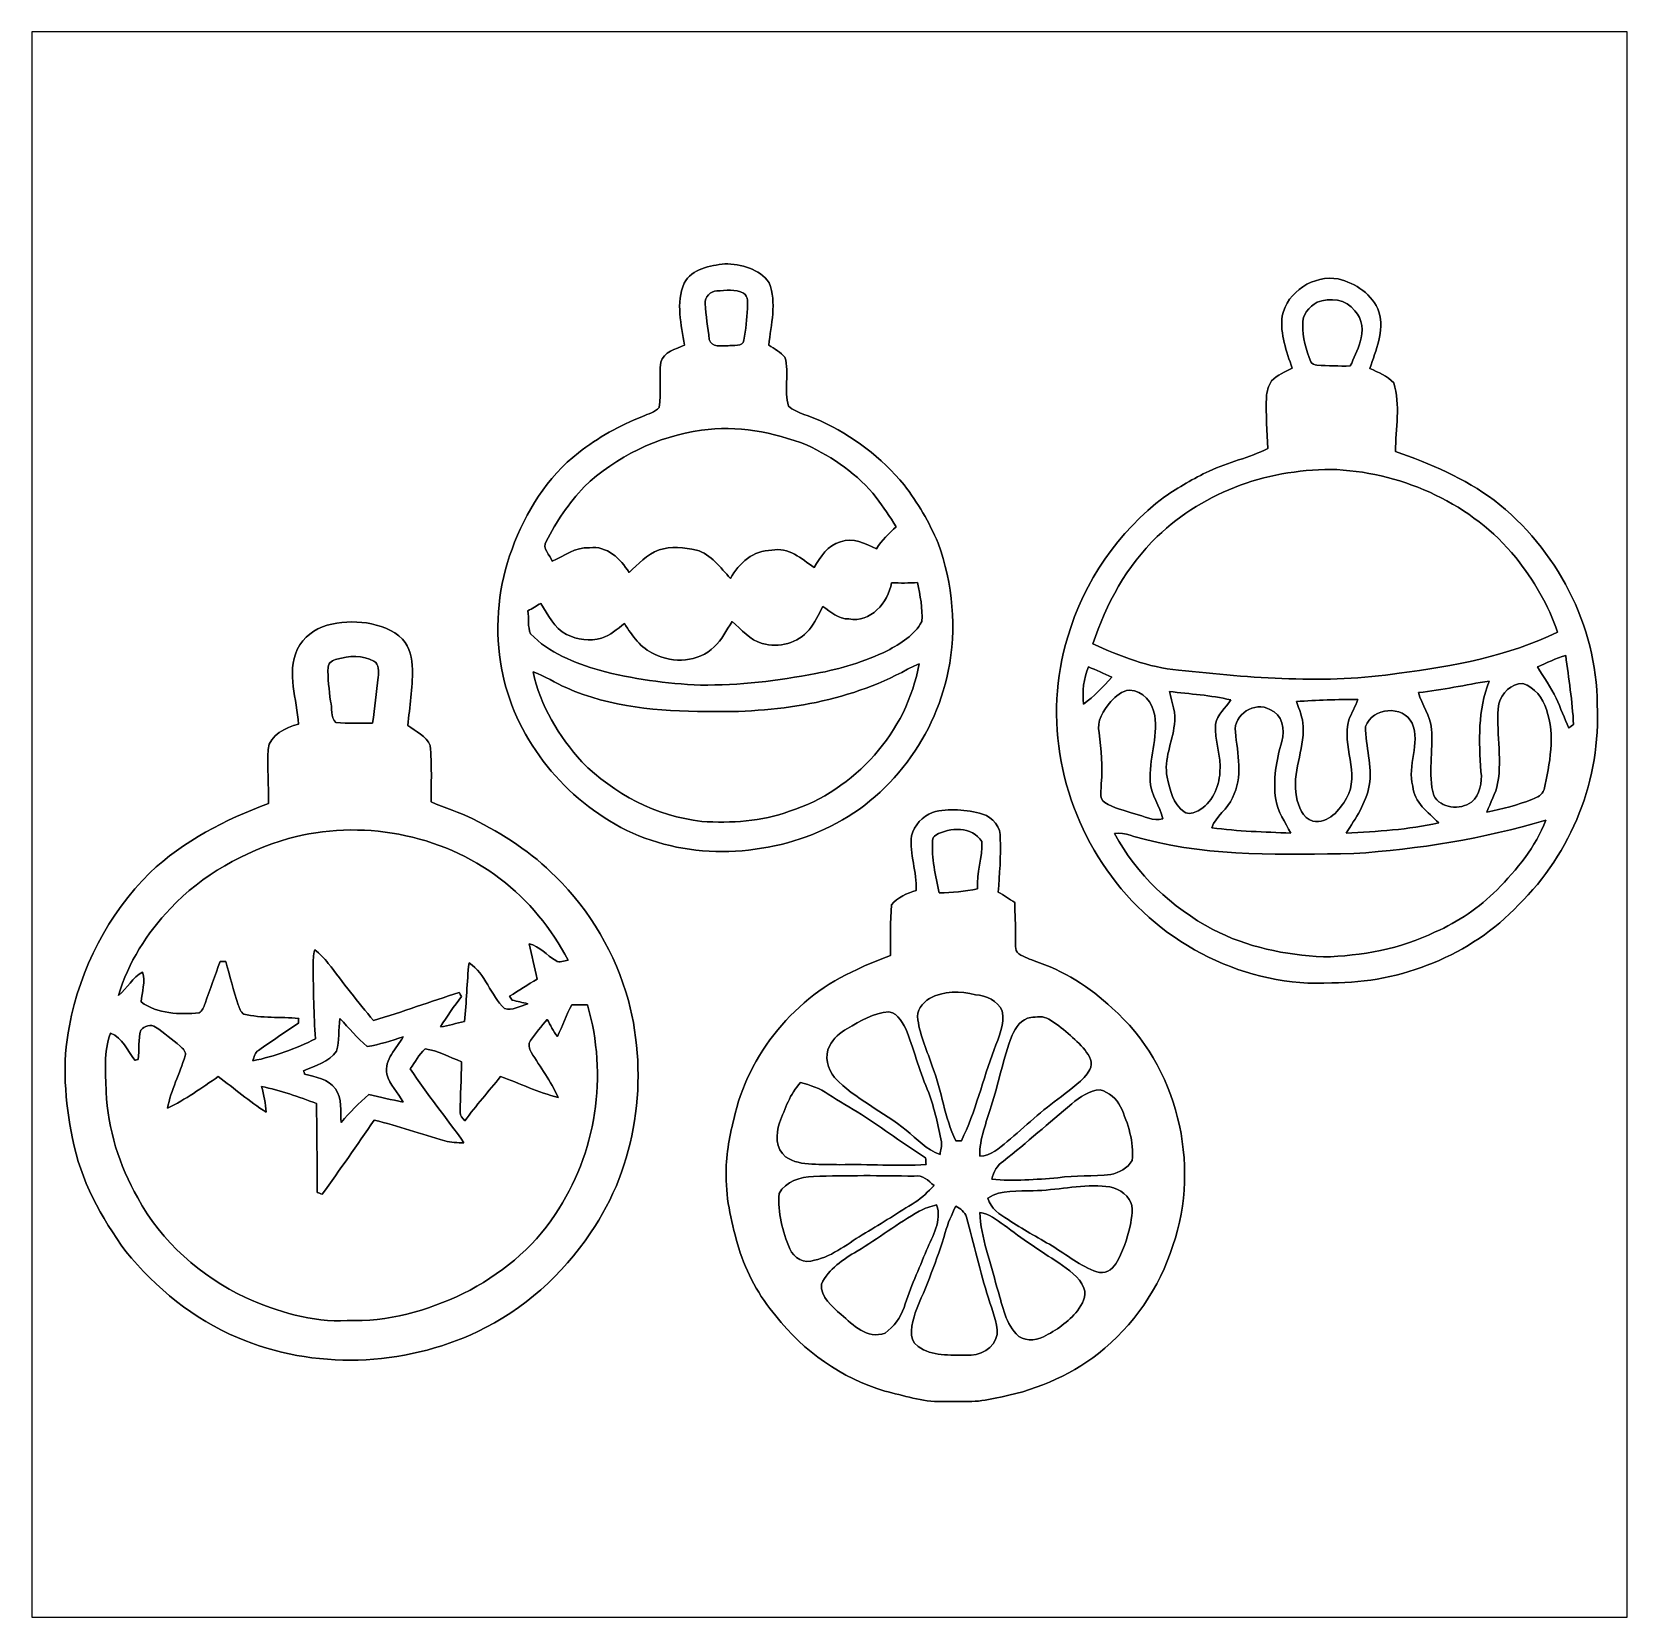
# Model space of a CAD drawing. Header units: centimetres. Extents: x -16.8 to 16.8, y -16.7 to 16.7.
import ezdxf

# ---------------------------------------------------------------- set-up
doc = ezdxf.new("R2010")
doc.units = ezdxf.units.CM
doc.header["$MEASUREMENT"] = 0
doc.layers.add('Layer 1', color=7, linetype='Continuous')

msp = doc.modelspace()

# ---------------------------------------------------------------- linework, layer by layer
at = {"layer": 'Layer 1', "color": 7}
for points, knots in [([(-16.77458, 16.66875), (-16.77458, 16.66875), (16.77458, 16.66875), (16.77458, 16.66875), (16.77458, 16.66875), (16.77458, 16.66875), (16.77458, -16.66875), (16.77458, -16.66875), (16.77458, -16.66875), (16.77458, -16.66875), (-16.77458, -16.66875), (-16.77458, -16.66875), (-16.77458, -16.66875), (-16.77458, -16.66875), (-16.77458, 16.66875), (-16.77458, 16.66875), (-16.77458, 16.66875), (-16.77458, 16.66875), (-16.77458, 16.66875), (-16.77458, 16.66875)], [0, 0, 0, 0, 0.16666667, 0.16666667, 0.16666667, 0.16666667, 0.33333333, 0.33333333, 0.33333333, 0.33333333, 0.5, 0.5, 0.5, 0.5, 0.66666667, 0.66666667, 0.66666667, 0.66666667, 1, 1, 1, 1]), ([(-3.05576, 11.38343), (-3.24309, 10.97139), (-3.11009, 10.50819), (-3.05223, 10.08168), (-3.05223, 10.08168), (-3.23215, 9.99172), (-3.49356, 9.94481), (-3.54683, 9.72009), (-3.54683, 9.72009), (-3.59481, 9.40576), (-3.52284, 9.08156), (-3.58387, 8.76829), (-3.58387, 8.76829), (-3.67418, 8.66951), (-3.81212, 8.63671), (-3.92994, 8.58238), (-3.92994, 8.58238), (-4.41396, 8.39435), (-4.86763, 8.1347), (-5.27967, 7.81932), (-5.27967, 7.81932), (-5.93654, 7.30567), (-6.39445, 6.57119), (-6.67632, 5.79296), (-6.67632, 5.79296), (-6.95819, 5.03908), (-7.0425, 4.21428), (-6.92009, 3.41842), (-6.92009, 3.41842), (-6.70913, 1.98614), (-5.75381, 0.71931), (-4.50956, 0.006), (-4.50956, 0.006), (-3.21628, -0.73131), (-1.58679, -0.73166), (-0.23283, -0.15522), (-0.23283, -0.15522), (1.16487, 0.42369), (2.19816, 1.74872), (2.49696, 3.22298), (2.49696, 3.22298), (2.68499, 4.11656), (2.59151, 5.06307), (2.28353, 5.91961), (2.28353, 5.91961), (2.09938, 6.356), (1.85667, 6.76804), (1.56951, 7.1441), (1.56951, 7.1441), (1.09149, 7.71349), (0.4886, 8.18268), (-0.1905, 8.48677), (-0.1905, 8.48677), (-0.40993, 8.60002), (-0.67522, 8.63671), (-0.86536, 8.79687), (-0.86536, 8.79687), (-0.95391, 9.12812), (-0.84878, 9.4929), (-0.93592, 9.82486), (-0.93592, 9.82486), (-1.02341, 9.9381), (-1.16276, 9.99878), (-1.27741, 10.08133), (-1.27741, 10.08133), (-1.23119, 10.51348), (-1.10137, 10.9728), (-1.27212, 11.39155), (-1.27212, 11.39155), (-1.47108, 11.68929), (-1.86302, 11.78525), (-2.20169, 11.7916), (-2.20169, 11.7916), (-2.51107, 11.75385), (-2.89525, 11.6907), (-3.05576, 11.38343), (-3.05576, 11.38343), (-3.05576, 11.38343), (-3.05576, 11.38343), (-3.05576, 11.38343)], [0, 0, 0, 0, 0.04761905, 0.04761905, 0.04761905, 0.04761905, 0.0952381, 0.0952381, 0.0952381, 0.0952381, 0.14285714, 0.14285714, 0.14285714, 0.14285714, 0.19047619, 0.19047619, 0.19047619, 0.19047619, 0.23809524, 0.23809524, 0.23809524, 0.23809524, 0.28571429, 0.28571429, 0.28571429, 0.28571429, 0.33333333, 0.33333333, 0.33333333, 0.33333333, 0.38095238, 0.38095238, 0.38095238, 0.38095238, 0.42857143, 0.42857143, 0.42857143, 0.42857143, 0.47619048, 0.47619048, 0.47619048, 0.47619048, 0.52380952, 0.52380952, 0.52380952, 0.52380952, 0.57142857, 0.57142857, 0.57142857, 0.57142857, 0.61904762, 0.61904762, 0.61904762, 0.61904762, 0.66666667, 0.66666667, 0.66666667, 0.66666667, 0.71428571, 0.71428571, 0.71428571, 0.71428571, 0.76190476, 0.76190476, 0.76190476, 0.76190476, 0.80952381, 0.80952381, 0.80952381, 0.80952381, 0.85714286, 0.85714286, 0.85714286, 0.85714286, 0.9047619, 0.9047619, 0.9047619, 0.9047619, 1, 1, 1, 1]), ([(9.52182, 10.69446), (9.47173, 10.31275), (9.61214, 9.9501), (9.73102, 9.59591), (9.73102, 9.59591), (9.58391, 9.51442), (9.41352, 9.45938), (9.29816, 9.33097), (9.29816, 9.33097), (9.22937, 9.22796), (9.19551, 9.10272), (9.19021, 8.97961), (9.19021, 8.97961), (9.17822, 8.62189), (9.19409, 8.26382), (9.22196, 7.90716), (9.22196, 7.90716), (8.82438, 7.71207), (8.38588, 7.61929), (7.98442, 7.43162), (7.98442, 7.43162), (7.65492, 7.28169), (7.34519, 7.09048), (7.04391, 6.89151), (7.04391, 6.89151), (6.07942, 6.15421), (5.34811, 5.11493), (5.01156, 3.94582), (5.01156, 3.94582), (4.48239, 2.25108), (4.86798, 0.32103), (5.93055, -1.08938), (5.93055, -1.08938), (6.98712, -2.52977), (8.7697, -3.43394), (10.5664, -3.33058), (10.5664, -3.33058), (12.02302, -3.33304), (13.49022, -2.75625), (14.49282, -1.68698), (14.49282, -1.68698), (15.61006, -0.60572), (16.22919, 0.97049), (16.14452, 2.52271), (16.14452, 2.52271), (16.14487, 4.19241), (15.28586, 5.80037), (13.98023, 6.81919), (13.98023, 6.81919), (13.35334, 7.28098), (12.63332, 7.58966), (11.90202, 7.84437), (11.90202, 7.84437), (11.90978, 8.32344), (12.01173, 8.82121), (11.86568, 9.28793), (11.86568, 9.28793), (11.72774, 9.43151), (11.54289, 9.50877), (11.36721, 9.59203), (11.36721, 9.59203), (11.48891, 9.97585), (11.67095, 10.3692), (11.55629, 10.78089), (11.55629, 10.78089), (11.42577, 11.14531), (11.06276, 11.38343), (10.69975, 11.4741), (10.69975, 11.4741), (10.18963, 11.563), (9.62484, 11.20916), (9.52182, 10.69446), (9.52182, 10.69446), (9.52182, 10.69446), (9.52182, 10.69446), (9.52182, 10.69446)], [0, 0, 0, 0, 0.05, 0.05, 0.05, 0.05, 0.1, 0.1, 0.1, 0.1, 0.15, 0.15, 0.15, 0.15, 0.2, 0.2, 0.2, 0.2, 0.25, 0.25, 0.25, 0.25, 0.3, 0.3, 0.3, 0.3, 0.35, 0.35, 0.35, 0.35, 0.4, 0.4, 0.4, 0.4, 0.45, 0.45, 0.45, 0.45, 0.5, 0.5, 0.5, 0.5, 0.55, 0.55, 0.55, 0.55, 0.6, 0.6, 0.6, 0.6, 0.65, 0.65, 0.65, 0.65, 0.7, 0.7, 0.7, 0.7, 0.75, 0.75, 0.75, 0.75, 0.8, 0.8, 0.8, 0.8, 0.85, 0.85, 0.85, 0.85, 0.9, 0.9, 0.9, 0.9, 1, 1, 1, 1]), ([(-2.36679, 11.22045), (-2.18369, 11.23386), (-1.97697, 11.26666), (-1.80834, 11.17177), (-1.80834, 11.17177), (-1.70321, 11.10439), (-1.72261, 10.95975), (-1.72261, 10.85321), (-1.72261, 10.85321), (-1.74061, 10.63131), (-1.76071, 10.408), (-1.79846, 10.18857), (-1.79846, 10.18857), (-1.81434, 10.03088), (-2.04117, 10.09474), (-2.13395, 10.06828), (-2.13395, 10.06828), (-2.25601, 10.07004), (-2.49449, 10.02277), (-2.5273, 10.20127), (-2.5273, 10.20127), (-2.55799, 10.4521), (-2.60244, 10.70257), (-2.61444, 10.95516), (-2.61444, 10.95516), (-2.62326, 11.09663), (-2.50649, 11.21551), (-2.36679, 11.22045)], [0, 0, 0, 0, 0.125, 0.125, 0.125, 0.125, 0.25, 0.25, 0.25, 0.25, 0.375, 0.375, 0.375, 0.375, 0.5, 0.5, 0.5, 0.5, 0.625, 0.625, 0.625, 0.625, 0.75, 0.75, 0.75, 0.75, 1, 1, 1, 1]), ([(10.25313, 10.98444), (10.52089, 11.08075), (10.87296, 11.05676), (11.04794, 10.80241), (11.04794, 10.80241), (11.21516, 10.63202), (11.23103, 10.36814), (11.16259, 10.14871), (11.16259, 10.14871), (11.10474, 9.9755), (11.02889, 9.80899), (10.95375, 9.64283), (10.95375, 9.64283), (10.71915, 9.64036), (10.48526, 9.64565), (10.25207, 9.65835), (10.25207, 9.65835), (10.20163, 9.6647), (10.14624, 9.6834), (10.1219, 9.73137), (10.1219, 9.73137), (10.02136, 9.97761), (9.94727, 10.24361), (9.95398, 10.51207), (9.95398, 10.51207), (9.93211, 10.71915), (10.08839, 10.88708), (10.25313, 10.98444)], [0, 0, 0, 0, 0.125, 0.125, 0.125, 0.125, 0.25, 0.25, 0.25, 0.25, 0.375, 0.375, 0.375, 0.375, 0.5, 0.5, 0.5, 0.5, 0.625, 0.625, 0.625, 0.625, 0.75, 0.75, 0.75, 0.75, 1, 1, 1, 1]), ([(-2.69275, 8.28957), (-1.94451, 8.40105), (-1.18039, 8.25182), (-0.48119, 7.98301), (-0.48119, 7.98301), (0.0762, 7.72089), (0.59831, 7.36071), (0.98496, 6.87599), (0.98496, 6.87599), (1.13136, 6.67738), (1.26753, 6.47065), (1.40159, 6.26286), (1.40159, 6.26286), (1.24919, 6.12246), (1.09714, 5.97923), (0.98954, 5.80037), (0.98954, 5.80037), (0.75494, 5.90515), (0.49142, 6.04979), (0.23001, 5.94289), (0.23001, 5.94289), (-0.04198, 5.88151), (-0.1845, 5.61975), (-0.32314, 5.40385), (-0.32314, 5.40385), (-0.58738, 5.58976), (-0.86184, 5.84059), (-1.21567, 5.76686), (-1.21567, 5.76686), (-1.59703, 5.77497), (-1.90888, 5.49451), (-2.08139, 5.17631), (-2.08139, 5.17631), (-2.29905, 5.3975), (-2.48356, 5.6836), (-2.79964, 5.7718), (-2.79964, 5.7718), (-3.05611, 5.82436), (-3.33163, 5.85858), (-3.58528, 5.77462), (-3.58528, 5.77462), (-3.84069, 5.6836), (-4.01955, 5.47582), (-4.21675, 5.30154), (-4.21675, 5.30154), (-4.39455, 5.58835), (-4.68277, 5.86775), (-5.0486, 5.82154), (-5.0486, 5.82154), (-5.34388, 5.83636), (-5.57953, 5.65009), (-5.83389, 5.53473), (-5.83389, 5.53473), (-5.86881, 5.6702), (-6.05367, 5.80849), (-5.96018, 5.95454), (-5.96018, 5.95454), (-5.74534, 6.3687), (-5.4804, 6.76028), (-5.15973, 7.10001), (-5.15973, 7.10001), (-4.4898, 7.74347), (-3.61174, 8.16187), (-2.69275, 8.28957)], [0, 0, 0, 0, 0.05882353, 0.05882353, 0.05882353, 0.05882353, 0.11764706, 0.11764706, 0.11764706, 0.11764706, 0.17647059, 0.17647059, 0.17647059, 0.17647059, 0.23529412, 0.23529412, 0.23529412, 0.23529412, 0.29411765, 0.29411765, 0.29411765, 0.29411765, 0.35294118, 0.35294118, 0.35294118, 0.35294118, 0.41176471, 0.41176471, 0.41176471, 0.41176471, 0.47058824, 0.47058824, 0.47058824, 0.47058824, 0.52941176, 0.52941176, 0.52941176, 0.52941176, 0.58823529, 0.58823529, 0.58823529, 0.58823529, 0.64705882, 0.64705882, 0.64705882, 0.64705882, 0.70588235, 0.70588235, 0.70588235, 0.70588235, 0.76470588, 0.76470588, 0.76470588, 0.76470588, 0.82352941, 0.82352941, 0.82352941, 0.82352941, 0.88235294, 0.88235294, 0.88235294, 0.88235294, 1, 1, 1, 1]), ([(6.89328, 6.05367), (7.88635, 7.02239), (9.29781, 7.49935), (10.67223, 7.46266), (10.67223, 7.46266), (12.10239, 7.38364), (13.52127, 6.73559), (14.43179, 5.61305), (14.43179, 5.61305), (14.80538, 5.14315), (15.12429, 4.61645), (15.31267, 4.04389), (15.31267, 4.04389), (14.26951, 3.54542), (13.12263, 3.32105), (11.9821, 3.18347), (11.9821, 3.18347), (10.44399, 2.94569), (8.87906, 3.08292), (7.3406, 3.24767), (7.3406, 3.24767), (6.70701, 3.30165), (6.11399, 3.53977), (5.54037, 3.7973), (5.54037, 3.7973), (5.81448, 4.63656), (6.25263, 5.43772), (6.89328, 6.05367)], [0, 0, 0, 0, 0.125, 0.125, 0.125, 0.125, 0.25, 0.25, 0.25, 0.25, 0.375, 0.375, 0.375, 0.375, 0.5, 0.5, 0.5, 0.5, 0.625, 0.625, 0.625, 0.625, 0.75, 0.75, 0.75, 0.75, 1, 1, 1, 1]), ([(1.30669, 5.08106), (1.48872, 5.07894), (1.67217, 5.074), (1.8542, 5.08811), (1.8542, 5.08811), (1.90253, 4.81789), (1.96744, 4.54519), (1.93957, 4.26826), (1.93957, 4.26826), (1.78894, 3.97969), (1.49296, 3.80577), (1.21603, 3.65407), (1.21603, 3.65407), (0.74048, 3.42759), (0.23248, 3.27096), (-0.28469, 3.175), (-0.28469, 3.175), (-1.0862, 3.02507), (-1.89865, 2.92241), (-2.71533, 2.93264), (-2.71533, 2.93264), (-3.43076, 2.96192), (-4.14549, 3.05858), (-4.83764, 3.24414), (-4.83764, 3.24414), (-5.36293, 3.3969), (-5.90162, 3.60468), (-6.28544, 4.01108), (-6.28544, 4.01108), (-6.35212, 4.16101), (-6.32107, 4.33352), (-6.34153, 4.49263), (-6.34153, 4.49263), (-6.25087, 4.54484), (-6.16056, 4.5974), (-6.06989, 4.64996), (-6.06989, 4.64996), (-5.91749, 4.41007), (-5.79755, 4.13138), (-5.52873, 3.99733), (-5.52873, 3.99733), (-5.30543, 3.88585), (-5.03802, 3.85163), (-4.79601, 3.91901), (-4.79601, 3.91901), (-4.61151, 3.97863), (-4.46476, 4.11092), (-4.31271, 4.22522), (-4.31271, 4.22522), (-4.15255, 3.9691), (-3.96804, 3.70946), (-3.68088, 3.58458), (-3.68088, 3.58458), (-3.28507, 3.37926), (-2.75625, 3.41665), (-2.42782, 3.73309), (-2.42782, 3.73309), (-2.26131, 3.88197), (-2.17135, 4.0894), (-2.04682, 4.27002), (-2.04682, 4.27002), (-1.84997, 4.10245), (-1.67605, 3.87491), (-1.41358, 3.80965), (-1.41358, 3.80965), (-1.06363, 3.7017), (-0.66252, 3.81247), (-0.42721, 4.0961), (-0.42721, 4.0961), (-0.31397, 4.24744), (-0.22296, 4.4136), (-0.14217, 4.58435), (-0.14217, 4.58435), (0.02752, 4.47358), (0.18591, 4.31165), (0.4064, 4.32294), (0.4064, 4.32294), (0.86642, 4.23228), (1.22484, 4.67042), (1.30669, 5.08106)], [0, 0, 0, 0, 0.04761905, 0.04761905, 0.04761905, 0.04761905, 0.0952381, 0.0952381, 0.0952381, 0.0952381, 0.14285714, 0.14285714, 0.14285714, 0.14285714, 0.19047619, 0.19047619, 0.19047619, 0.19047619, 0.23809524, 0.23809524, 0.23809524, 0.23809524, 0.28571429, 0.28571429, 0.28571429, 0.28571429, 0.33333333, 0.33333333, 0.33333333, 0.33333333, 0.38095238, 0.38095238, 0.38095238, 0.38095238, 0.42857143, 0.42857143, 0.42857143, 0.42857143, 0.47619048, 0.47619048, 0.47619048, 0.47619048, 0.52380952, 0.52380952, 0.52380952, 0.52380952, 0.57142857, 0.57142857, 0.57142857, 0.57142857, 0.61904762, 0.61904762, 0.61904762, 0.61904762, 0.66666667, 0.66666667, 0.66666667, 0.66666667, 0.71428571, 0.71428571, 0.71428571, 0.71428571, 0.76190476, 0.76190476, 0.76190476, 0.76190476, 0.80952381, 0.80952381, 0.80952381, 0.80952381, 0.85714286, 0.85714286, 0.85714286, 0.85714286, 0.9047619, 0.9047619, 0.9047619, 0.9047619, 1, 1, 1, 1]), ([(-11.19399, 3.67983), (-11.42541, 3.17782), (-11.19787, 2.63313), (-11.16648, 2.11349), (-11.16648, 2.11349), (-11.4367, 2.02918), (-11.77572, 1.89794), (-11.80677, 1.57515), (-11.80677, 1.57515), (-11.82723, 1.19944), (-11.79407, 0.82162), (-11.80112, 0.44485), (-11.80112, 0.44485), (-12.70353, 0.09772), (-13.58935, -0.34114), (-14.29314, -1.01741), (-14.29314, -1.01741), (-15.16944, -1.88242), (-15.75753, -3.02648), (-15.98542, -4.23369), (-15.98542, -4.23369), (-16.14734, -5.01579), (-16.07644, -5.82648), (-15.9191, -6.60365), (-15.9191, -6.60365), (-15.75753, -7.47536), (-15.31585, -8.26911), (-14.79762, -8.97714), (-14.79762, -8.97714), (-14.17003, -9.75148), (-13.36993, -10.4013), (-12.44882, -10.79182), (-12.44882, -10.79182), (-10.85039, -11.47586), (-8.96232, -11.40495), (-7.39669, -10.662), (-7.39669, -10.662), (-6.43537, -10.20657), (-5.61728, -9.47103), (-5.02638, -8.58943), (-5.02638, -8.58943), (-4.05024, -7.18326), (-3.79801, -5.34176), (-4.22875, -3.69817), (-4.22875, -3.69817), (-4.50497, -2.72203), (-5.02603, -1.80799), (-5.75733, -1.10067), (-5.75733, -1.10067), (-6.25581, -0.58914), (-6.86576, -0.20108), (-7.50182, 0.11642), (-7.50182, 0.11642), (-7.78475, 0.25823), (-8.08955, 0.34678), (-8.37847, 0.47449), (-8.37847, 0.47449), (-8.37847, 0.86924), (-8.35836, 1.26577), (-8.4007, 1.65876), (-8.4007, 1.65876), (-8.47619, 1.8669), (-8.70444, 1.96039), (-8.8706, 2.08245), (-8.8706, 2.08245), (-8.82721, 2.47474), (-8.76441, 2.86667), (-8.77323, 3.26249), (-8.77323, 3.26249), (-8.77746, 3.48544), (-8.8198, 3.72886), (-8.97961, 3.89608), (-8.97961, 3.89608), (-9.17504, 4.10422), (-9.46573, 4.18606), (-9.73702, 4.23827), (-9.73702, 4.23827), (-10.26619, 4.31377), (-10.93329, 4.21816), (-11.19399, 3.67983), (-11.19399, 3.67983), (-11.19399, 3.67983), (-11.19399, 3.67983), (-11.19399, 3.67983)], [0, 0, 0, 0, 0.04545455, 0.04545455, 0.04545455, 0.04545455, 0.09090909, 0.09090909, 0.09090909, 0.09090909, 0.13636364, 0.13636364, 0.13636364, 0.13636364, 0.18181818, 0.18181818, 0.18181818, 0.18181818, 0.22727273, 0.22727273, 0.22727273, 0.22727273, 0.27272727, 0.27272727, 0.27272727, 0.27272727, 0.31818182, 0.31818182, 0.31818182, 0.31818182, 0.36363636, 0.36363636, 0.36363636, 0.36363636, 0.40909091, 0.40909091, 0.40909091, 0.40909091, 0.45454545, 0.45454545, 0.45454545, 0.45454545, 0.5, 0.5, 0.5, 0.5, 0.54545455, 0.54545455, 0.54545455, 0.54545455, 0.59090909, 0.59090909, 0.59090909, 0.59090909, 0.63636364, 0.63636364, 0.63636364, 0.63636364, 0.68181818, 0.68181818, 0.68181818, 0.68181818, 0.72727273, 0.72727273, 0.72727273, 0.72727273, 0.77272727, 0.77272727, 0.77272727, 0.77272727, 0.81818182, 0.81818182, 0.81818182, 0.81818182, 0.86363636, 0.86363636, 0.86363636, 0.86363636, 0.90909091, 0.90909091, 0.90909091, 0.90909091, 1, 1, 1, 1]), ([(-10.36108, 3.47768), (-10.11026, 3.54612), (-9.81569, 3.57011), (-9.5825, 3.43535), (-9.5825, 3.43535), (-9.46256, 3.3722), (-9.48549, 3.20993), (-9.48972, 3.09915), (-9.48972, 3.09915), (-9.52782, 2.77636), (-9.56945, 2.45392), (-9.60826, 2.13113), (-9.60826, 2.13113), (-9.86578, 2.13501), (-10.12508, 2.11667), (-10.38119, 2.14418), (-10.38119, 2.14418), (-10.50678, 2.25072), (-10.45104, 2.45463), (-10.4969, 2.59397), (-10.4969, 2.59397), (-10.51701, 2.83245), (-10.56428, 3.07269), (-10.54206, 3.31188), (-10.54206, 3.31188), (-10.541, 3.41136), (-10.44152, 3.45264), (-10.36108, 3.47768)], [0, 0, 0, 0, 0.125, 0.125, 0.125, 0.125, 0.25, 0.25, 0.25, 0.25, 0.375, 0.375, 0.375, 0.375, 0.5, 0.5, 0.5, 0.5, 0.625, 0.625, 0.625, 0.625, 0.75, 0.75, 0.75, 0.75, 1, 1, 1, 1]), ([(1.63936, 3.26496), (1.71768, 3.308), (1.79917, 3.34433), (1.88277, 3.37644), (1.88277, 3.37644), (1.63442, 1.94733), (0.53446, 0.72073), (-0.84102, 0.27869), (-0.84102, 0.27869), (-1.4291, 0.06174), (-2.06798, 0.02752), (-2.68781, 0.06526), (-2.68781, 0.06526), (-3.64031, 0.17568), (-4.53461, 0.64241), (-5.20841, 1.31798), (-5.20841, 1.31798), (-5.69207, 1.85632), (-6.08506, 2.49872), (-6.23288, 3.21381), (-6.23288, 3.21381), (-5.98629, 3.12385), (-5.76721, 2.97533), (-5.52697, 2.87091), (-5.52697, 2.87091), (-4.60869, 2.46486), (-3.58563, 2.37843), (-2.59292, 2.37772), (-2.59292, 2.37772), (-1.14547, 2.34068), (0.35701, 2.55658), (1.63936, 3.26496)], [0, 0, 0, 0, 0.11111111, 0.11111111, 0.11111111, 0.11111111, 0.22222222, 0.22222222, 0.22222222, 0.22222222, 0.33333333, 0.33333333, 0.33333333, 0.33333333, 0.44444444, 0.44444444, 0.44444444, 0.44444444, 0.55555556, 0.55555556, 0.55555556, 0.55555556, 0.66666667, 0.66666667, 0.66666667, 0.66666667, 0.77777778, 0.77777778, 0.77777778, 0.77777778, 1, 1, 1, 1]), ([(14.88899, 3.31646), (15.08689, 3.39619), (15.27634, 3.4992), (15.48342, 3.55424), (15.48342, 3.55424), (15.54692, 3.07234), (15.62417, 2.59115), (15.64852, 2.10503), (15.64852, 2.10503), (15.61465, 2.07998), (15.58184, 2.05458), (15.54868, 2.02883), (15.54868, 2.02883), (15.45943, 2.23732), (15.3737, 2.44792), (15.28516, 2.65642), (15.28516, 2.65642), (15.17438, 2.88854), (15.02092, 3.09704), (14.88899, 3.31646)], [0, 0, 0, 0, 0.16666667, 0.16666667, 0.16666667, 0.16666667, 0.33333333, 0.33333333, 0.33333333, 0.33333333, 0.5, 0.5, 0.5, 0.5, 0.66666667, 0.66666667, 0.66666667, 0.66666667, 1, 1, 1, 1]), ([(5.44477, 3.31752), (5.60952, 3.24697), (5.77039, 3.16865), (5.93619, 3.10056), (5.93619, 3.10056), (5.75486, 2.89313), (5.55907, 2.69452), (5.33929, 2.5273), (5.33929, 2.5273), (5.32095, 2.794), (5.33823, 3.06987), (5.44477, 3.31752)], [0, 0, 0, 0, 0.25, 0.25, 0.25, 0.25, 0.5, 0.5, 0.5, 0.5, 1, 1, 1, 1]), ([(6.30837, 2.82504), (6.59483, 2.82363), (6.79379, 2.5587), (6.83966, 2.29447), (6.83966, 2.29447), (6.91444, 1.82245), (6.71266, 1.36419), (6.74405, 0.89429), (6.74405, 0.89429), (6.76875, 0.61419), (6.94866, 0.38629), (7.01146, 0.11889), (7.01146, 0.11889), (6.81002, 0.06209), (6.61352, 0.17921), (6.42197, 0.22154), (6.42197, 0.22154), (6.20889, 0.29563), (5.98241, 0.34361), (5.78908, 0.46355), (5.78908, 0.46355), (5.65326, 0.54751), (5.73017, 0.74295), (5.71465, 0.86536), (5.71465, 0.86536), (5.74781, 1.22061), (5.71676, 1.57339), (5.67337, 1.92511), (5.67337, 1.92511), (5.6074, 2.17593), (5.76474, 2.40453), (5.91714, 2.5848), (5.91714, 2.5848), (6.02156, 2.69663), (6.14751, 2.81199), (6.30837, 2.82504)], [0, 0, 0, 0, 0.1, 0.1, 0.1, 0.1, 0.2, 0.2, 0.2, 0.2, 0.3, 0.3, 0.3, 0.3, 0.4, 0.4, 0.4, 0.4, 0.5, 0.5, 0.5, 0.5, 0.6, 0.6, 0.6, 0.6, 0.7, 0.7, 0.7, 0.7, 0.8, 0.8, 0.8, 0.8, 1, 1, 1, 1]), ([(7.14975, 2.79612), (7.57978, 2.74426), (8.01511, 2.72027), (8.43844, 2.62114), (8.43844, 2.62114), (8.33261, 2.45145), (8.15799, 2.31528), (8.11918, 2.11173), (8.11918, 2.11173), (8.09307, 1.76918), (8.24547, 1.44074), (8.21161, 1.09714), (8.21161, 1.09714), (8.18868, 0.78176), (8.04616, 0.44309), (7.75511, 0.28822), (7.75511, 0.28822), (7.66621, 0.24624), (7.55086, 0.20073), (7.46125, 0.26388), (7.46125, 0.26388), (7.22312, 0.42792), (7.1568, 0.73131), (7.10212, 0.99589), (7.10212, 0.99589), (7.02451, 1.37689), (7.21289, 1.72932), (7.25452, 2.10044), (7.25452, 2.10044), (7.30356, 2.33715), (7.19455, 2.56716), (7.14975, 2.79612)], [0, 0, 0, 0, 0.11111111, 0.11111111, 0.11111111, 0.11111111, 0.22222222, 0.22222222, 0.22222222, 0.22222222, 0.33333333, 0.33333333, 0.33333333, 0.33333333, 0.44444444, 0.44444444, 0.44444444, 0.44444444, 0.55555556, 0.55555556, 0.55555556, 0.55555556, 0.66666667, 0.66666667, 0.66666667, 0.66666667, 0.77777778, 0.77777778, 0.77777778, 0.77777778, 1, 1, 1, 1]), ([(12.3885, 2.77671), (12.88909, 2.81869), (13.37663, 2.94464), (13.87369, 3.01237), (13.87369, 3.01237), (13.63098, 2.40771), (13.65709, 1.74872), (13.70118, 1.11125), (13.70118, 1.11125), (13.7347, 0.88265), (13.67578, 0.62865), (13.50292, 0.46778), (13.50292, 0.46778), (13.26197, 0.3048), (12.85381, 0.32844), (12.71094, 0.6096), (12.71094, 0.6096), (12.57406, 1.06362), (12.70459, 1.54517), (12.66119, 2.00836), (12.66119, 2.00836), (12.64285, 2.28847), (12.452, 2.51001), (12.3885, 2.77671)], [0, 0, 0, 0, 0.14285714, 0.14285714, 0.14285714, 0.14285714, 0.28571429, 0.28571429, 0.28571429, 0.28571429, 0.42857143, 0.42857143, 0.42857143, 0.42857143, 0.57142857, 0.57142857, 0.57142857, 0.57142857, 0.71428571, 0.71428571, 0.71428571, 0.71428571, 1, 1, 1, 1]), ([(14.07619, 2.53753), (14.13863, 2.75978), (14.33477, 2.97109), (14.58101, 2.9651), (14.58101, 2.9651), (14.82831, 2.88502), (15.00752, 2.66065), (15.07772, 2.41547), (15.07772, 2.41547), (15.2714, 1.86902), (15.14546, 1.2827), (15.02763, 0.73519), (15.02763, 0.73519), (14.99835, 0.62124), (14.88087, 0.57326), (14.78386, 0.53022), (14.78386, 0.53022), (14.47518, 0.40852), (14.15133, 0.32773), (13.82748, 0.25788), (13.82748, 0.25788), (13.89274, 0.46426), (14.01551, 0.64911), (14.05184, 0.86501), (14.05184, 0.86501), (14.15874, 1.41746), (14.00281, 1.98226), (14.07619, 2.53753)], [0, 0, 0, 0, 0.125, 0.125, 0.125, 0.125, 0.25, 0.25, 0.25, 0.25, 0.375, 0.375, 0.375, 0.375, 0.5, 0.5, 0.5, 0.5, 0.625, 0.625, 0.625, 0.625, 0.75, 0.75, 0.75, 0.75, 1, 1, 1, 1]), ([(8.53581, 1.94698), (8.4896, 2.30893), (8.94821, 2.6035), (9.26112, 2.41794), (9.26112, 2.41794), (9.53523, 2.3181), (9.58003, 1.99178), (9.51371, 1.74449), (9.51371, 1.74449), (9.39765, 1.35079), (9.32251, 0.93804), (9.38565, 0.52705), (9.38565, 0.52705), (9.42164, 0.26529), (9.58638, 0.04763), (9.69998, -0.1838), (9.69998, -0.1838), (9.14612, -0.15522), (8.58979, -0.1464), (8.04016, -0.06844), (8.04016, -0.06844), (8.12447, 0.18168), (8.38165, 0.31679), (8.47337, 0.56409), (8.47337, 0.56409), (8.70197, 0.99236), (8.58167, 1.49119), (8.53581, 1.94698)], [0, 0, 0, 0, 0.125, 0.125, 0.125, 0.125, 0.25, 0.25, 0.25, 0.25, 0.375, 0.375, 0.375, 0.375, 0.5, 0.5, 0.5, 0.5, 0.625, 0.625, 0.625, 0.625, 0.75, 0.75, 0.75, 0.75, 1, 1, 1, 1]), ([(9.81922, 2.58657), (10.24996, 2.61514), (10.68141, 2.63278), (11.11391, 2.62608), (11.11391, 2.62608), (11.05535, 2.4825), (10.97915, 2.34703), (10.92341, 2.20204), (10.92341, 2.20204), (10.7629, 1.66017), (11.16542, 1.07139), (10.87543, 0.5521), (10.87543, 0.5521), (10.73185, 0.30798), (10.4902, 0.00423), (10.16459, 0.07338), (10.16459, 0.07338), (9.94022, 0.133), (9.8612, 0.38347), (9.82239, 0.58349), (9.82239, 0.58349), (9.71621, 1.08691), (9.98926, 1.56175), (9.96209, 2.0634), (9.96209, 2.0634), (9.95468, 2.2479), (9.87848, 2.41582), (9.81922, 2.58657)], [0, 0, 0, 0, 0.125, 0.125, 0.125, 0.125, 0.25, 0.25, 0.25, 0.25, 0.375, 0.375, 0.375, 0.375, 0.5, 0.5, 0.5, 0.5, 0.625, 0.625, 0.625, 0.625, 0.75, 0.75, 0.75, 0.75, 1, 1, 1, 1]), ([(11.27407, 2.05881), (11.41236, 2.46944), (12.06606, 2.51707), (12.25374, 2.12901), (12.25374, 2.12901), (12.43295, 1.69898), (12.14649, 1.24531), (12.26644, 0.80398), (12.26644, 0.80398), (12.3003, 0.4639), (12.58676, 0.25576), (12.81254, 0.03528), (12.81254, 0.03528), (12.1726, -0.10901), (11.51714, -0.14817), (10.86414, -0.18168), (10.86414, -0.18168), (11.0684, 0.12841), (11.28042, 0.44556), (11.35168, 0.81739), (11.35168, 0.81739), (11.41871, 1.23472), (11.27266, 1.64324), (11.27407, 2.05881)], [0, 0, 0, 0, 0.14285714, 0.14285714, 0.14285714, 0.14285714, 0.28571429, 0.28571429, 0.28571429, 0.28571429, 0.42857143, 0.42857143, 0.42857143, 0.42857143, 0.57142857, 0.57142857, 0.57142857, 0.57142857, 0.71428571, 0.71428571, 0.71428571, 0.71428571, 1, 1, 1, 1]), ([(2.16747, 0.25541), (1.96039, 0.16616), (1.77765, -0.01129), (1.7272, -0.23671), (1.7272, -0.23671), (1.68134, -0.62548), (1.83974, -0.99801), (1.82139, -1.38677), (1.82139, -1.38677), (1.63548, -1.45168), (1.42734, -1.52541), (1.30669, -1.69086), (1.30669, -1.69086), (1.26859, -2.04399), (1.28693, -2.40101), (1.28129, -2.75625), (1.28129, -2.75625), (1.04387, -2.84445), (0.80892, -2.93864), (0.58032, -3.04729), (0.58032, -3.04729), (-0.71508, -3.6135), (-1.71379, -4.82318), (-2.01436, -6.20571), (-2.01436, -6.20571), (-2.1082, -6.59306), (-2.18758, -6.98994), (-2.17205, -7.39105), (-2.17205, -7.39105), (-2.17734, -7.90893), (-2.04999, -8.41446), (-1.91029, -8.9094), (-1.91029, -8.9094), (-1.74308, -9.42763), (-1.48519, -9.92117), (-1.12783, -10.33427), (-1.12783, -10.33427), (-0.54963, -11.07863), (0.25753, -11.64625), (1.1624, -11.91542), (1.1624, -11.91542), (1.55716, -12.00467), (1.94874, -12.1479), (2.35832, -12.13697), (2.35832, -12.13697), (2.73368, -12.13238), (3.11362, -12.16342), (3.48121, -12.06465), (3.48121, -12.06465), (4.26614, -11.9253), (5.02532, -11.61556), (5.65538, -11.12414), (5.65538, -11.12414), (6.38775, -10.54453), (6.93984, -9.74513), (7.22242, -8.85543), (7.22242, -8.85543), (7.81332, -7.13775), (7.32367, -5.06695), (5.94466, -3.86256), (5.94466, -3.86256), (5.4804, -3.4163), (4.91278, -3.07199), (4.30248, -2.86561), (4.30248, -2.86561), (4.17724, -2.8194), (4.04777, -2.7746), (3.94582, -2.6864), (3.94582, -2.6864), (3.88338, -2.59151), (3.92218, -2.46345), (3.91231, -2.36114), (3.91231, -2.36114), (3.91724, -2.12125), (3.8989, -1.88066), (3.89572, -1.64112), (3.89572, -1.64112), (3.78037, -1.56633), (3.66536, -1.4926), (3.5493, -1.42028), (3.5493, -1.42028), (3.57434, -1.04599), (3.60927, -0.66957), (3.59269, -0.29492), (3.59269, -0.29492), (3.61068, -0.05574), (3.43641, 0.14887), (3.2198, 0.21837), (3.2198, 0.21837), (2.88008, 0.31679), (2.51178, 0.34819), (2.16747, 0.25541)], [0, 0, 0, 0, 0.04166667, 0.04166667, 0.04166667, 0.04166667, 0.08333333, 0.08333333, 0.08333333, 0.08333333, 0.125, 0.125, 0.125, 0.125, 0.16666667, 0.16666667, 0.16666667, 0.16666667, 0.20833333, 0.20833333, 0.20833333, 0.20833333, 0.25, 0.25, 0.25, 0.25, 0.29166667, 0.29166667, 0.29166667, 0.29166667, 0.33333333, 0.33333333, 0.33333333, 0.33333333, 0.375, 0.375, 0.375, 0.375, 0.41666667, 0.41666667, 0.41666667, 0.41666667, 0.45833333, 0.45833333, 0.45833333, 0.45833333, 0.5, 0.5, 0.5, 0.5, 0.54166667, 0.54166667, 0.54166667, 0.54166667, 0.58333333, 0.58333333, 0.58333333, 0.58333333, 0.625, 0.625, 0.625, 0.625, 0.66666667, 0.66666667, 0.66666667, 0.66666667, 0.70833333, 0.70833333, 0.70833333, 0.70833333, 0.75, 0.75, 0.75, 0.75, 0.79166667, 0.79166667, 0.79166667, 0.79166667, 0.83333333, 0.83333333, 0.83333333, 0.83333333, 0.875, 0.875, 0.875, 0.875, 0.91666667, 0.91666667, 0.91666667, 0.91666667, 1, 1, 1, 1]), ([(-11.37885, -0.29316), (-9.87037, 0.11924), (-8.17351, -0.19085), (-6.92644, -1.14124), (-6.92644, -1.14124), (-6.32742, -1.59279), (-5.84553, -2.19181), (-5.49734, -2.85362), (-5.49734, -2.85362), (-5.5813, -2.86597), (-5.67761, -2.91994), (-5.75557, -2.86279), (-5.75557, -2.86279), (-5.94466, -2.74532), (-6.09847, -2.56575), (-6.31896, -2.50649), (-6.31896, -2.50649), (-6.26533, -2.75555), (-6.19901, -3.00179), (-6.14821, -3.25155), (-6.14821, -3.25155), (-6.34259, -3.36938), (-6.53662, -3.48827), (-6.72677, -3.61244), (-6.72677, -3.61244), (-6.70878, -3.64031), (-6.69078, -3.66818), (-6.67244, -3.69605), (-6.67244, -3.69605), (-6.56449, -3.71722), (-6.45407, -3.74121), (-6.34753, -3.77225), (-6.34753, -3.77225), (-6.50205, -3.816), (-6.67526, -3.92677), (-6.83401, -3.87103), (-6.83401, -3.87103), (-7.13281, -3.5941), (-7.22842, -3.13831), (-7.58049, -2.91042), (-7.58049, -2.91042), (-7.62776, -3.31999), (-7.63164, -3.73309), (-7.67433, -4.14338), (-7.67433, -4.14338), (-7.84331, -4.18183), (-8.01088, -4.22769), (-8.18198, -4.25626), (-8.18198, -4.25626), (-8.0458, -4.03507), (-7.8934, -3.82446), (-7.74136, -3.61456), (-7.74136, -3.61456), (-7.753, -3.59375), (-7.77593, -3.55247), (-7.78722, -3.53166), (-7.78722, -3.53166), (-8.38941, -3.72428), (-8.98419, -3.93876), (-9.58885, -4.12397), (-9.58885, -4.12397), (-9.92117, -3.73486), (-10.22914, -3.32564), (-10.54171, -2.92065), (-10.54171, -2.92065), (-10.62284, -2.81164), (-10.71845, -2.71533), (-10.82746, -2.63419), (-10.82746, -2.63419), (-10.85321, -2.74779), (-10.86379, -2.86279), (-10.85709, -2.97991), (-10.85709, -2.97991), (-10.85603, -3.48897), (-10.84968, -3.99909), (-10.80841, -4.50674), (-10.80841, -4.50674), (-11.22539, -4.71276), (-11.66954, -4.8768), (-12.12603, -4.97029), (-12.12603, -4.97029), (-12.10416, -4.88915), (-12.08617, -4.79707), (-12.0082, -4.75015), (-12.0082, -4.75015), (-11.72916, -4.55859), (-11.45223, -4.36245), (-11.16859, -4.17724), (-11.16859, -4.17724), (-11.16753, -4.15219), (-11.16506, -4.1021), (-11.16401, -4.07705), (-11.16401, -4.07705), (-11.54818, -4.0446), (-11.94047, -4.07529), (-12.31865, -3.99027), (-12.31865, -3.99027), (-12.38391, -3.94406), (-12.40896, -3.86362), (-12.43471, -3.79201), (-12.43471, -3.79201), (-12.52961, -3.48968), (-12.61921, -3.18558), (-12.69541, -2.87796), (-12.69541, -2.87796), (-12.73563, -2.87796), (-12.7762, -2.87761), (-12.81642, -2.87796), (-12.81642, -2.87796), (-12.92119, -3.17324), (-13.02738, -3.46781), (-13.13109, -3.76343), (-13.13109, -3.76343), (-13.16143, -3.83505), (-13.18613, -3.91901), (-13.25739, -3.96169), (-13.25739, -3.96169), (-13.67084, -3.99556), (-14.13122, -3.98815), (-14.47906, -3.73133), (-14.47906, -3.73133), (-14.45824, -3.52319), (-14.38451, -3.30976), (-14.44519, -3.10303), (-14.44519, -3.10303), (-14.65545, -3.21522), (-14.76975, -3.44241), (-14.95002, -3.59339), (-14.95002, -3.59339), (-14.75669, -2.90371), (-14.34853, -2.28529), (-13.86311, -1.7653), (-13.86311, -1.7653), (-13.19389, -1.05445), (-12.30877, -0.57044), (-11.37885, -0.29316)], [0, 0, 0, 0, 0.02857143, 0.02857143, 0.02857143, 0.02857143, 0.05714286, 0.05714286, 0.05714286, 0.05714286, 0.08571429, 0.08571429, 0.08571429, 0.08571429, 0.11428571, 0.11428571, 0.11428571, 0.11428571, 0.14285714, 0.14285714, 0.14285714, 0.14285714, 0.17142857, 0.17142857, 0.17142857, 0.17142857, 0.2, 0.2, 0.2, 0.2, 0.22857143, 0.22857143, 0.22857143, 0.22857143, 0.25714286, 0.25714286, 0.25714286, 0.25714286, 0.28571429, 0.28571429, 0.28571429, 0.28571429, 0.31428571, 0.31428571, 0.31428571, 0.31428571, 0.34285714, 0.34285714, 0.34285714, 0.34285714, 0.37142857, 0.37142857, 0.37142857, 0.37142857, 0.4, 0.4, 0.4, 0.4, 0.42857143, 0.42857143, 0.42857143, 0.42857143, 0.45714286, 0.45714286, 0.45714286, 0.45714286, 0.48571429, 0.48571429, 0.48571429, 0.48571429, 0.51428571, 0.51428571, 0.51428571, 0.51428571, 0.54285714, 0.54285714, 0.54285714, 0.54285714, 0.57142857, 0.57142857, 0.57142857, 0.57142857, 0.6, 0.6, 0.6, 0.6, 0.62857143, 0.62857143, 0.62857143, 0.62857143, 0.65714286, 0.65714286, 0.65714286, 0.65714286, 0.68571429, 0.68571429, 0.68571429, 0.68571429, 0.71428571, 0.71428571, 0.71428571, 0.71428571, 0.74285714, 0.74285714, 0.74285714, 0.74285714, 0.77142857, 0.77142857, 0.77142857, 0.77142857, 0.8, 0.8, 0.8, 0.8, 0.82857143, 0.82857143, 0.82857143, 0.82857143, 0.85714286, 0.85714286, 0.85714286, 0.85714286, 0.88571429, 0.88571429, 0.88571429, 0.88571429, 0.91428571, 0.91428571, 0.91428571, 0.91428571, 0.94285714, 0.94285714, 0.94285714, 0.94285714, 1, 1, 1, 1]), ([(11.02466, -0.61101), (12.39097, -0.52176), (13.75128, -0.2988), (15.06573, 0.08961), (15.06573, 0.08961), (14.85265, -0.47484), (14.45295, -0.9458), (14.03879, -1.37407), (14.03879, -1.37407), (13.66238, -1.74378), (13.22387, -2.05105), (12.73845, -2.25954), (12.73845, -2.25954), (12.00856, -2.62043), (11.19364, -2.7619), (10.38613, -2.78624), (10.38613, -2.78624), (9.58532, -2.74285), (8.7757, -2.57916), (8.06027, -2.20557), (8.06027, -2.20557), (7.19878, -1.74801), (6.45336, -1.0541), (5.99722, -0.18768), (5.99722, -0.18768), (6.22053, -0.16193), (6.42796, -0.27623), (6.64351, -0.31362), (6.64351, -0.31362), (8.07226, -0.68933), (9.56169, -0.62724), (11.02466, -0.61101)], [0, 0, 0, 0, 0.11111111, 0.11111111, 0.11111111, 0.11111111, 0.22222222, 0.22222222, 0.22222222, 0.22222222, 0.33333333, 0.33333333, 0.33333333, 0.33333333, 0.44444444, 0.44444444, 0.44444444, 0.44444444, 0.55555556, 0.55555556, 0.55555556, 0.55555556, 0.66666667, 0.66666667, 0.66666667, 0.66666667, 0.77777778, 0.77777778, 0.77777778, 0.77777778, 1, 1, 1, 1]), ([(2.23308, -0.22296), (2.53718, -0.0508), (2.99191, -0.03739), (3.20675, -0.35807), (3.20675, -0.35807), (3.22333, -0.69356), (3.09069, -1.01671), (3.11115, -1.35537), (3.11115, -1.35537), (2.84727, -1.41217), (2.57739, -1.42558), (2.30928, -1.43898), (2.30928, -1.43898), (2.22391, -1.07703), (2.14559, -0.70873), (2.16782, -0.33443), (2.16782, -0.33443), (2.16535, -0.2861), (2.19428, -0.24765), (2.23308, -0.22296)], [0, 0, 0, 0, 0.16666667, 0.16666667, 0.16666667, 0.16666667, 0.33333333, 0.33333333, 0.33333333, 0.33333333, 0.5, 0.5, 0.5, 0.5, 0.66666667, 0.66666667, 0.66666667, 0.66666667, 1, 1, 1, 1]), ([(2.10291, -3.65725), (2.39818, -3.4992), (2.75308, -3.49391), (3.07128, -3.57964), (3.07128, -3.57964), (3.29459, -3.59833), (3.53342, -3.70487), (3.63326, -3.91619), (3.63326, -3.91619), (3.69429, -4.20264), (3.55776, -4.46864), (3.46498, -4.72899), (3.46498, -4.72899), (3.22263, -5.36504), (3.07446, -6.03744), (2.77389, -6.65057), (2.77389, -6.65057), (2.74426, -6.65092), (2.68464, -6.65162), (2.65501, -6.65198), (2.65501, -6.65198), (2.41935, -6.15915), (2.36361, -5.60599), (2.16429, -5.10011), (2.16429, -5.10011), (2.06093, -4.77026), (1.90253, -4.45347), (1.8602, -4.10774), (1.8602, -4.10774), (1.80587, -3.91301), (1.96039, -3.75708), (2.10291, -3.65725)], [0, 0, 0, 0, 0.11111111, 0.11111111, 0.11111111, 0.11111111, 0.22222222, 0.22222222, 0.22222222, 0.22222222, 0.33333333, 0.33333333, 0.33333333, 0.33333333, 0.44444444, 0.44444444, 0.44444444, 0.44444444, 0.55555556, 0.55555556, 0.55555556, 0.55555556, 0.66666667, 0.66666667, 0.66666667, 0.66666667, 0.77777778, 0.77777778, 0.77777778, 0.77777778, 1, 1, 1, 1]), ([(-5.42255, -3.78954), (-5.31389, -3.78742), (-5.20136, -3.79271), (-5.09164, -3.79166), (-5.09164, -3.79166), (-4.65455, -5.26768), (-4.90608, -6.92714), (-5.76968, -8.20103), (-5.76968, -8.20103), (-6.23782, -8.92669), (-6.93879, -9.47526), (-7.70184, -9.86472), (-7.70184, -9.86472), (-8.45996, -10.22985), (-9.29499, -10.46268), (-10.14236, -10.43093), (-10.14236, -10.43093), (-10.88602, -10.47503), (-11.6078, -10.24467), (-12.28019, -9.94939), (-12.28019, -9.94939), (-13.22599, -9.50242), (-14.05114, -8.77358), (-14.54997, -7.84825), (-14.54997, -7.84825), (-14.94014, -7.17338), (-15.17368, -6.40503), (-15.21284, -5.6261), (-15.21284, -5.6261), (-15.22695, -5.21476), (-15.26752, -4.78508), (-15.12147, -4.39067), (-15.12147, -4.39067), (-14.86747, -4.48486), (-14.76798, -4.75862), (-14.611, -4.95653), (-14.611, -4.95653), (-14.59301, -4.95229), (-14.55667, -4.94418), (-14.53868, -4.93995), (-14.53868, -4.93995), (-14.50975, -4.73639), (-14.54891, -4.51732), (-14.48118, -4.32188), (-14.48118, -4.32188), (-14.41238, -4.24109), (-14.26774, -4.19029), (-14.17355, -4.25944), (-14.17355, -4.25944), (-13.99364, -4.38326), (-13.82571, -4.52367), (-13.65568, -4.66055), (-13.65568, -4.66055), (-13.59958, -4.71417), (-13.51809, -4.7812), (-13.55372, -4.86833), (-13.55372, -4.86833), (-13.6592, -5.24087), (-13.85535, -5.58412), (-13.92096, -5.96865), (-13.92096, -5.96865), (-13.54455, -5.78238), (-13.202, -5.53896), (-12.85699, -5.30119), (-12.85699, -5.30119), (-12.52114, -5.55166), (-12.19835, -5.82083), (-11.8491, -6.05226), (-11.8491, -6.05226), (-11.85933, -5.8674), (-11.89919, -5.68748), (-11.94294, -5.50898), (-11.94294, -5.50898), (-11.54818, -5.59294), (-11.16401, -5.72382), (-10.78794, -5.86987), (-10.78794, -5.86987), (-10.78406, -6.49217), (-10.77242, -7.11482), (-10.77524, -7.73748), (-10.77524, -7.73748), (-10.74138, -7.74982), (-10.70716, -7.76287), (-10.67294, -7.77593), (-10.67294, -7.77593), (-10.29159, -7.26722), (-9.9441, -6.73488), (-9.57404, -6.21841), (-9.57404, -6.21841), (-9.07309, -6.33695), (-8.58908, -6.51439), (-8.09343, -6.65127), (-8.09343, -6.65127), (-7.96149, -6.68937), (-7.82391, -6.69078), (-7.68773, -6.69713), (-7.68773, -6.69713), (-8.05321, -6.16938), (-8.46773, -5.67655), (-8.81662, -5.1368), (-8.81662, -5.1368), (-8.71467, -4.99674), (-8.63529, -4.83658), (-8.50512, -4.72017), (-8.50512, -4.72017), (-8.2363, -4.75015), (-7.99077, -4.8962), (-7.73783, -4.98828), (-7.73783, -4.98828), (-7.74312, -5.34353), (-7.76464, -5.69912), (-7.77028, -6.05472), (-7.77028, -6.05472), (-7.77699, -6.12987), (-7.70855, -6.17749), (-7.66798, -6.23147), (-7.66798, -6.23147), (-7.43338, -5.90973), (-7.16774, -5.61269), (-6.92044, -5.30119), (-6.92044, -5.30119), (-6.51369, -5.44019), (-6.1281, -5.64233), (-5.70759, -5.73864), (-5.70759, -5.73864), (-5.86034, -5.40173), (-6.07907, -5.10258), (-6.27486, -4.79107), (-6.27486, -4.79107), (-6.3186, -4.71946), (-6.34224, -4.61363), (-6.28615, -4.54448), (-6.28615, -4.54448), (-6.17714, -4.38997), (-6.06002, -4.2418), (-5.9369, -4.09893), (-5.9369, -4.09893), (-5.87163, -4.22169), (-5.80849, -4.34693), (-5.72135, -4.45664), (-5.72135, -4.45664), (-5.61728, -4.23616), (-5.53473, -4.00614), (-5.42255, -3.78954)], [0, 0, 0, 0, 0.02702703, 0.02702703, 0.02702703, 0.02702703, 0.05405405, 0.05405405, 0.05405405, 0.05405405, 0.08108108, 0.08108108, 0.08108108, 0.08108108, 0.10810811, 0.10810811, 0.10810811, 0.10810811, 0.13513514, 0.13513514, 0.13513514, 0.13513514, 0.16216216, 0.16216216, 0.16216216, 0.16216216, 0.18918919, 0.18918919, 0.18918919, 0.18918919, 0.21621622, 0.21621622, 0.21621622, 0.21621622, 0.24324324, 0.24324324, 0.24324324, 0.24324324, 0.27027027, 0.27027027, 0.27027027, 0.27027027, 0.2972973, 0.2972973, 0.2972973, 0.2972973, 0.32432432, 0.32432432, 0.32432432, 0.32432432, 0.35135135, 0.35135135, 0.35135135, 0.35135135, 0.37837838, 0.37837838, 0.37837838, 0.37837838, 0.40540541, 0.40540541, 0.40540541, 0.40540541, 0.43243243, 0.43243243, 0.43243243, 0.43243243, 0.45945946, 0.45945946, 0.45945946, 0.45945946, 0.48648649, 0.48648649, 0.48648649, 0.48648649, 0.51351351, 0.51351351, 0.51351351, 0.51351351, 0.54054054, 0.54054054, 0.54054054, 0.54054054, 0.56756757, 0.56756757, 0.56756757, 0.56756757, 0.59459459, 0.59459459, 0.59459459, 0.59459459, 0.62162162, 0.62162162, 0.62162162, 0.62162162, 0.64864865, 0.64864865, 0.64864865, 0.64864865, 0.67567568, 0.67567568, 0.67567568, 0.67567568, 0.7027027, 0.7027027, 0.7027027, 0.7027027, 0.72972973, 0.72972973, 0.72972973, 0.72972973, 0.75675676, 0.75675676, 0.75675676, 0.75675676, 0.78378378, 0.78378378, 0.78378378, 0.78378378, 0.81081081, 0.81081081, 0.81081081, 0.81081081, 0.83783784, 0.83783784, 0.83783784, 0.83783784, 0.86486486, 0.86486486, 0.86486486, 0.86486486, 0.89189189, 0.89189189, 0.89189189, 0.89189189, 0.91891892, 0.91891892, 0.91891892, 0.91891892, 0.94594595, 0.94594595, 0.94594595, 0.94594595, 1, 1, 1, 1]), ([(0.37606, -4.29295), (0.64664, -4.1342), (0.9271, -3.95711), (1.24848, -3.93876), (1.24848, -3.93876), (1.45768, -3.97298), (1.5494, -4.19559), (1.63513, -4.36527), (1.63513, -4.36527), (1.79141, -4.79037), (1.90712, -5.22993), (2.08844, -5.64621), (2.08844, -5.64621), (2.20662, -5.98029), (2.28917, -6.32636), (2.35303, -6.67526), (2.35303, -6.67526), (2.3682, -6.76346), (2.34068, -6.85094), (2.32445, -6.93737), (2.32445, -6.93737), (2.03906, -6.84601), (1.83903, -6.61317), (1.61149, -6.43184), (1.61149, -6.43184), (1.13242, -6.0325), (0.54222, -5.77885), (0.10866, -5.32377), (0.10866, -5.32377), (-0.03069, -5.14209), (-0.11748, -4.87221), (0.00106, -4.65949), (0.00106, -4.65949), (0.08079, -4.49827), (0.22154, -4.37868), (0.37606, -4.29295)], [0, 0, 0, 0, 0.1, 0.1, 0.1, 0.1, 0.2, 0.2, 0.2, 0.2, 0.3, 0.3, 0.3, 0.3, 0.4, 0.4, 0.4, 0.4, 0.5, 0.5, 0.5, 0.5, 0.6, 0.6, 0.6, 0.6, 0.7, 0.7, 0.7, 0.7, 0.8, 0.8, 0.8, 0.8, 1, 1, 1, 1]), ([(4.23086, -4.058), (4.35504, -4.04777), (4.50286, -4.0192), (4.61504, -4.09575), (4.61504, -4.09575), (4.89691, -4.27567), (5.15867, -4.49227), (5.37598, -4.74768), (5.37598, -4.74768), (5.46241, -4.85951), (5.55378, -5.01438), (5.47264, -5.15444), (5.47264, -5.15444), (5.34494, -5.40279), (5.07894, -5.54143), (4.87786, -5.72206), (4.87786, -5.72206), (4.47252, -6.00604), (4.11727, -6.35176), (3.73909, -6.66926), (3.73909, -6.66926), (3.56905, -6.80755), (3.39513, -6.97054), (3.16124, -6.97406), (3.16124, -6.97406), (3.14925, -6.60647), (3.30129, -6.27168), (3.39866, -5.92667), (3.39866, -5.92667), (3.55706, -5.43207), (3.65936, -4.92019), (3.83893, -4.4323), (3.83893, -4.4323), (3.92042, -4.27108), (4.03613, -4.08587), (4.23086, -4.058)], [0, 0, 0, 0, 0.1, 0.1, 0.1, 0.1, 0.2, 0.2, 0.2, 0.2, 0.3, 0.3, 0.3, 0.3, 0.4, 0.4, 0.4, 0.4, 0.5, 0.5, 0.5, 0.5, 0.6, 0.6, 0.6, 0.6, 0.7, 0.7, 0.7, 0.7, 0.8, 0.8, 0.8, 0.8, 1, 1, 1, 1]), ([(-10.29617, -4.08305), (-10.10285, -4.27637), (-9.93563, -4.49509), (-9.7222, -4.66866), (-9.7222, -4.66866), (-9.46397, -4.62774), (-9.21491, -4.54801), (-8.96691, -4.46617), (-8.96691, -4.46617), (-9.10625, -4.71523), (-9.36837, -4.93677), (-9.30734, -5.25039), (-9.30734, -5.25039), (-9.24948, -5.47299), (-9.07556, -5.64162), (-8.96549, -5.83988), (-8.96549, -5.83988), (-9.20785, -5.78979), (-9.44739, -5.72841), (-9.68975, -5.67972), (-9.68975, -5.67972), (-9.89894, -5.85858), (-10.09191, -6.05472), (-10.27042, -6.26428), (-10.27042, -6.26428), (-10.28912, -6.02862), (-10.2422, -5.76333), (-10.39248, -5.55837), (-10.39248, -5.55837), (-10.54065, -5.35023), (-10.81405, -5.31601), (-11.03948, -5.24792), (-11.03948, -5.24792), (-11.04441, -5.23134), (-11.05464, -5.19783), (-11.05958, -5.18125), (-11.05958, -5.18125), (-10.8204, -5.07083), (-10.52548, -4.99921), (-10.3699, -4.76673), (-10.3699, -4.76673), (-10.29653, -4.54836), (-10.33463, -4.30742), (-10.29617, -4.08305)], [0, 0, 0, 0, 0.08333333, 0.08333333, 0.08333333, 0.08333333, 0.16666667, 0.16666667, 0.16666667, 0.16666667, 0.25, 0.25, 0.25, 0.25, 0.33333333, 0.33333333, 0.33333333, 0.33333333, 0.41666667, 0.41666667, 0.41666667, 0.41666667, 0.5, 0.5, 0.5, 0.5, 0.58333333, 0.58333333, 0.58333333, 0.58333333, 0.66666667, 0.66666667, 0.66666667, 0.66666667, 0.75, 0.75, 0.75, 0.75, 0.83333333, 0.83333333, 0.83333333, 0.83333333, 1, 1, 1, 1]), ([(-0.61207, -5.42819), (-0.40534, -5.47652), (-0.2032, -5.55237), (-0.0254, -5.6702), (-0.0254, -5.6702), (0.20038, -5.8233), (0.44344, -5.94854), (0.66993, -6.10094), (0.66993, -6.10094), (1.12959, -6.39022), (1.55963, -6.72359), (2.02177, -7.01005), (2.02177, -7.01005), (2.02494, -7.05732), (2.02812, -7.10494), (2.03165, -7.15292), (2.03165, -7.15292), (1.42628, -7.19032), (0.82056, -7.13811), (0.21519, -7.15539), (0.21519, -7.15539), (-0.16051, -7.12435), (-0.59161, -7.21184), (-0.92216, -6.98782), (-0.92216, -6.98782), (-1.12959, -6.82096), (-1.13912, -6.50663), (-1.04951, -6.27521), (-1.04951, -6.27521), (-0.93486, -5.97923), (-0.8322, -5.66596), (-0.61207, -5.42819)], [0, 0, 0, 0, 0.11111111, 0.11111111, 0.11111111, 0.11111111, 0.22222222, 0.22222222, 0.22222222, 0.22222222, 0.33333333, 0.33333333, 0.33333333, 0.33333333, 0.44444444, 0.44444444, 0.44444444, 0.44444444, 0.55555556, 0.55555556, 0.55555556, 0.55555556, 0.66666667, 0.66666667, 0.66666667, 0.66666667, 0.77777778, 0.77777778, 0.77777778, 0.77777778, 1, 1, 1, 1]), ([(5.09799, -5.87375), (5.26768, -5.72946), (5.46594, -5.59223), (5.69524, -5.57847), (5.69524, -5.57847), (5.87516, -5.63598), (6.04132, -5.76298), (6.12281, -5.9369), (6.12281, -5.9369), (6.27874, -6.2925), (6.41138, -6.6735), (6.36552, -7.06896), (6.36552, -7.06896), (6.27062, -7.22736), (6.09212, -7.32155), (5.91573, -7.36036), (5.91573, -7.36036), (5.54567, -7.40269), (5.17066, -7.37623), (4.80166, -7.42915), (4.80166, -7.42915), (4.34093, -7.46548), (3.87597, -7.50817), (3.41454, -7.45949), (3.41454, -7.45949), (3.45087, -7.3085), (3.52002, -7.16421), (3.65831, -7.08025), (3.65831, -7.08025), (4.1469, -6.68902), (4.6168, -6.27451), (5.09799, -5.87375)], [0, 0, 0, 0, 0.11111111, 0.11111111, 0.11111111, 0.11111111, 0.22222222, 0.22222222, 0.22222222, 0.22222222, 0.33333333, 0.33333333, 0.33333333, 0.33333333, 0.44444444, 0.44444444, 0.44444444, 0.44444444, 0.55555556, 0.55555556, 0.55555556, 0.55555556, 0.66666667, 0.66666667, 0.66666667, 0.66666667, 0.77777778, 0.77777778, 0.77777778, 0.77777778, 1, 1, 1, 1]), ([(-1.05728, -7.76182), (-0.92781, -7.50041), (-0.60537, -7.40869), (-0.33479, -7.39951), (-0.33479, -7.39951), (0.37042, -7.37976), (1.07668, -7.38187), (1.78188, -7.39634), (1.78188, -7.39634), (1.95651, -7.36388), (2.08456, -7.48771), (2.19851, -7.59425), (2.19851, -7.59425), (2.07222, -7.71701), (1.95298, -7.85072), (1.80199, -7.94385), (1.80199, -7.94385), (1.45203, -8.15763), (1.10878, -8.38165), (0.75494, -8.58943), (0.75494, -8.58943), (0.40464, -8.79087), (0.08714, -9.07768), (-0.3175, -9.16446), (-0.3175, -9.16446), (-0.52458, -9.24948), (-0.75494, -9.11507), (-0.83538, -8.92246), (-0.83538, -8.92246), (-0.98813, -8.55768), (-1.09679, -8.15799), (-1.05728, -7.76182)], [0, 0, 0, 0, 0.11111111, 0.11111111, 0.11111111, 0.11111111, 0.22222222, 0.22222222, 0.22222222, 0.22222222, 0.33333333, 0.33333333, 0.33333333, 0.33333333, 0.44444444, 0.44444444, 0.44444444, 0.44444444, 0.55555556, 0.55555556, 0.55555556, 0.55555556, 0.66666667, 0.66666667, 0.66666667, 0.66666667, 0.77777778, 0.77777778, 0.77777778, 0.77777778, 1, 1, 1, 1]), ([(4.2866, -7.70184), (4.77061, -7.69761), (5.24616, -7.56708), (5.73229, -7.60624), (5.73229, -7.60624), (5.94819, -7.60695), (6.18384, -7.69232), (6.30132, -7.88388), (6.30132, -7.88388), (6.41385, -8.04827), (6.35071, -8.26523), (6.32319, -8.44656), (6.32319, -8.44656), (6.25828, -8.72031), (6.16938, -8.99372), (6.02333, -9.23607), (6.02333, -9.23607), (5.94501, -9.36837), (5.77568, -9.46538), (5.62292, -9.40717), (5.62292, -9.40717), (5.27579, -9.2897), (4.99145, -9.05016), (4.68171, -8.86284), (4.68171, -8.86284), (4.37374, -8.67939), (4.05483, -8.51288), (3.7592, -8.30933), (3.7592, -8.30933), (3.57717, -8.20349), (3.38949, -8.07579), (3.33234, -7.85777), (3.33234, -7.85777), (3.6128, -7.66798), (3.96593, -7.72054), (4.2866, -7.70184)], [0, 0, 0, 0, 0.1, 0.1, 0.1, 0.1, 0.2, 0.2, 0.2, 0.2, 0.3, 0.3, 0.3, 0.3, 0.4, 0.4, 0.4, 0.4, 0.5, 0.5, 0.5, 0.5, 0.6, 0.6, 0.6, 0.6, 0.7, 0.7, 0.7, 0.7, 0.8, 0.8, 0.8, 0.8, 1, 1, 1, 1]), ([(1.88912, -8.13082), (2.00166, -8.06591), (2.12796, -8.03487), (2.25249, -8.001), (2.25249, -8.001), (2.36855, -8.33473), (2.16994, -8.65399), (2.03976, -8.95068), (2.03976, -8.95068), (1.88101, -9.35143), (1.69862, -9.74302), (1.56916, -10.15506), (1.56916, -10.15506), (1.49331, -10.37061), (1.35502, -10.56217), (1.16946, -10.69728), (1.16946, -10.69728), (0.7814, -10.83134), (0.50377, -10.52654), (0.24201, -10.30676), (0.24201, -10.30676), (0.06209, -10.13284), (-0.19791, -9.94516), (-0.16898, -9.66364), (-0.16898, -9.66364), (-0.02328, -9.34473), (0.28963, -9.14647), (0.58173, -8.97326), (0.58173, -8.97326), (1.02588, -8.7055), (1.43827, -8.38764), (1.88912, -8.13082)], [0, 0, 0, 0, 0.11111111, 0.11111111, 0.11111111, 0.11111111, 0.22222222, 0.22222222, 0.22222222, 0.22222222, 0.33333333, 0.33333333, 0.33333333, 0.33333333, 0.44444444, 0.44444444, 0.44444444, 0.44444444, 0.55555556, 0.55555556, 0.55555556, 0.55555556, 0.66666667, 0.66666667, 0.66666667, 0.66666667, 0.77777778, 0.77777778, 0.77777778, 0.77777778, 1, 1, 1, 1]), ([(2.65748, -8.02464), (2.7499, -8.07649), (2.84798, -8.14987), (2.87867, -8.25747), (2.87867, -8.25747), (3.04518, -8.82297), (3.1623, -9.40188), (3.34292, -9.9635), (3.34292, -9.9635), (3.4163, -10.21362), (3.5366, -10.45951), (3.52425, -10.7248), (3.52425, -10.7248), (3.4731, -11.02678), (3.15454, -11.17741), (2.87479, -11.1633), (2.87479, -11.1633), (2.53894, -11.15272), (2.14842, -11.19046), (1.86337, -10.97668), (1.86337, -10.97668), (1.62454, -10.81864), (1.74731, -10.48808), (1.80058, -10.27007), (1.80058, -10.27007), (2.03412, -9.7155), (2.26413, -9.15811), (2.43487, -8.58026), (2.43487, -8.58026), (2.48603, -8.38588), (2.5714, -8.20491), (2.65748, -8.02464)], [0, 0, 0, 0, 0.11111111, 0.11111111, 0.11111111, 0.11111111, 0.22222222, 0.22222222, 0.22222222, 0.22222222, 0.33333333, 0.33333333, 0.33333333, 0.33333333, 0.44444444, 0.44444444, 0.44444444, 0.44444444, 0.55555556, 0.55555556, 0.55555556, 0.55555556, 0.66666667, 0.66666667, 0.66666667, 0.66666667, 0.77777778, 0.77777778, 0.77777778, 0.77777778, 1, 1, 1, 1]), ([(3.15912, -8.15763), (3.3588, -8.1855), (3.51437, -8.31286), (3.67206, -8.4261), (3.67206, -8.4261), (4.04319, -8.70726), (4.42948, -8.96761), (4.82247, -9.21702), (4.82247, -9.21702), (5.02109, -9.36237), (5.25533, -9.50807), (5.34776, -9.74866), (5.34776, -9.74866), (5.42008, -9.9247), (5.31178, -10.08909), (5.21582, -10.22632), (5.21582, -10.22632), (5.02144, -10.4581), (4.77167, -10.64225), (4.49968, -10.77383), (4.49968, -10.77383), (4.324, -10.86309), (4.06682, -10.87332), (3.92818, -10.7128), (3.92818, -10.7128), (3.6763, -10.4461), (3.63008, -10.06193), (3.51931, -9.72714), (3.51931, -9.72714), (3.39196, -9.20644), (3.18699, -8.69738), (3.15912, -8.15763)], [0, 0, 0, 0, 0.11111111, 0.11111111, 0.11111111, 0.11111111, 0.22222222, 0.22222222, 0.22222222, 0.22222222, 0.33333333, 0.33333333, 0.33333333, 0.33333333, 0.44444444, 0.44444444, 0.44444444, 0.44444444, 0.55555556, 0.55555556, 0.55555556, 0.55555556, 0.66666667, 0.66666667, 0.66666667, 0.66666667, 0.77777778, 0.77777778, 0.77777778, 0.77777778, 1, 1, 1, 1])]:
    msp.add_open_spline(points, degree=3, knots=knots, dxfattribs=at)
at = {"layer": 'Layer 1', "color": 253}
for points, knots in [([(-3.05576, 11.38343), (-2.89525, 11.6907), (-2.51107, 11.75385), (-2.20169, 11.7916), (-2.20169, 11.7916), (-1.86302, 11.78525), (-1.47108, 11.68929), (-1.27212, 11.39155), (-1.27212, 11.39155), (-1.10137, 10.9728), (-1.23119, 10.51348), (-1.27741, 10.08133), (-1.27741, 10.08133), (-1.16276, 9.99878), (-1.02341, 9.9381), (-0.93592, 9.82486), (-0.93592, 9.82486), (-0.84878, 9.4929), (-0.95391, 9.12812), (-0.86536, 8.79687), (-0.86536, 8.79687), (-0.67522, 8.63671), (-0.40993, 8.60002), (-0.1905, 8.48677), (-0.1905, 8.48677), (0.4886, 8.18268), (1.09149, 7.71349), (1.56951, 7.1441), (1.56951, 7.1441), (1.85667, 6.76804), (2.09938, 6.356), (2.28353, 5.91961), (2.28353, 5.91961), (2.59151, 5.06307), (2.68499, 4.11656), (2.49696, 3.22298), (2.49696, 3.22298), (2.19816, 1.74872), (1.16487, 0.42369), (-0.23283, -0.15522), (-0.23283, -0.15522), (-1.58679, -0.73166), (-3.21628, -0.73131), (-4.50956, 0.006), (-4.50956, 0.006), (-5.75381, 0.71931), (-6.70913, 1.98614), (-6.92009, 3.41842), (-6.92009, 3.41842), (-7.0425, 4.21428), (-6.95819, 5.03908), (-6.67632, 5.79296), (-6.67632, 5.79296), (-6.39445, 6.57119), (-5.93654, 7.30567), (-5.27967, 7.81932), (-5.27967, 7.81932), (-4.86763, 8.1347), (-4.41396, 8.39435), (-3.92994, 8.58238), (-3.92994, 8.58238), (-3.81212, 8.63671), (-3.67418, 8.66951), (-3.58387, 8.76829), (-3.58387, 8.76829), (-3.52284, 9.08156), (-3.59481, 9.40576), (-3.54683, 9.72009), (-3.54683, 9.72009), (-3.49356, 9.94481), (-3.23215, 9.99172), (-3.05223, 10.08168), (-3.05223, 10.08168), (-3.11009, 10.50819), (-3.24309, 10.97139), (-3.05576, 11.38343), (-3.05576, 11.38343), (-3.05576, 11.38343), (-3.05576, 11.38343), (-3.05576, 11.38343)], [0, 0, 0, 0, 0.04761905, 0.04761905, 0.04761905, 0.04761905, 0.0952381, 0.0952381, 0.0952381, 0.0952381, 0.14285714, 0.14285714, 0.14285714, 0.14285714, 0.19047619, 0.19047619, 0.19047619, 0.19047619, 0.23809524, 0.23809524, 0.23809524, 0.23809524, 0.28571429, 0.28571429, 0.28571429, 0.28571429, 0.33333333, 0.33333333, 0.33333333, 0.33333333, 0.38095238, 0.38095238, 0.38095238, 0.38095238, 0.42857143, 0.42857143, 0.42857143, 0.42857143, 0.47619048, 0.47619048, 0.47619048, 0.47619048, 0.52380952, 0.52380952, 0.52380952, 0.52380952, 0.57142857, 0.57142857, 0.57142857, 0.57142857, 0.61904762, 0.61904762, 0.61904762, 0.61904762, 0.66666667, 0.66666667, 0.66666667, 0.66666667, 0.71428571, 0.71428571, 0.71428571, 0.71428571, 0.76190476, 0.76190476, 0.76190476, 0.76190476, 0.80952381, 0.80952381, 0.80952381, 0.80952381, 0.85714286, 0.85714286, 0.85714286, 0.85714286, 0.9047619, 0.9047619, 0.9047619, 0.9047619, 1, 1, 1, 1]), ([(9.52182, 10.69446), (9.62484, 11.20916), (10.18963, 11.563), (10.69975, 11.4741), (10.69975, 11.4741), (11.06276, 11.38343), (11.42577, 11.14531), (11.55629, 10.78089), (11.55629, 10.78089), (11.67095, 10.3692), (11.48891, 9.97585), (11.36721, 9.59203), (11.36721, 9.59203), (11.54289, 9.50877), (11.72774, 9.43151), (11.86568, 9.28793), (11.86568, 9.28793), (12.01173, 8.82121), (11.90978, 8.32344), (11.90202, 7.84437), (11.90202, 7.84437), (12.63332, 7.58966), (13.35334, 7.28098), (13.98023, 6.81919), (13.98023, 6.81919), (15.28586, 5.80037), (16.14487, 4.19241), (16.14452, 2.52271), (16.14452, 2.52271), (16.22919, 0.97049), (15.61006, -0.60572), (14.49282, -1.68698), (14.49282, -1.68698), (13.49022, -2.75625), (12.02302, -3.33304), (10.5664, -3.33058), (10.5664, -3.33058), (8.7697, -3.43394), (6.98712, -2.52977), (5.93055, -1.08938), (5.93055, -1.08938), (4.86798, 0.32103), (4.48239, 2.25108), (5.01156, 3.94582), (5.01156, 3.94582), (5.34811, 5.11493), (6.07942, 6.15421), (7.04391, 6.89151), (7.04391, 6.89151), (7.34519, 7.09048), (7.65492, 7.28169), (7.98442, 7.43162), (7.98442, 7.43162), (8.38588, 7.61929), (8.82438, 7.71207), (9.22196, 7.90716), (9.22196, 7.90716), (9.19409, 8.26382), (9.17822, 8.62189), (9.19021, 8.97961), (9.19021, 8.97961), (9.19551, 9.10272), (9.22937, 9.22796), (9.29816, 9.33097), (9.29816, 9.33097), (9.41352, 9.45938), (9.58391, 9.51442), (9.73102, 9.59591), (9.73102, 9.59591), (9.61214, 9.9501), (9.47173, 10.31275), (9.52182, 10.69446), (9.52182, 10.69446), (9.52182, 10.69446), (9.52182, 10.69446), (9.52182, 10.69446)], [0, 0, 0, 0, 0.05, 0.05, 0.05, 0.05, 0.1, 0.1, 0.1, 0.1, 0.15, 0.15, 0.15, 0.15, 0.2, 0.2, 0.2, 0.2, 0.25, 0.25, 0.25, 0.25, 0.3, 0.3, 0.3, 0.3, 0.35, 0.35, 0.35, 0.35, 0.4, 0.4, 0.4, 0.4, 0.45, 0.45, 0.45, 0.45, 0.5, 0.5, 0.5, 0.5, 0.55, 0.55, 0.55, 0.55, 0.6, 0.6, 0.6, 0.6, 0.65, 0.65, 0.65, 0.65, 0.7, 0.7, 0.7, 0.7, 0.75, 0.75, 0.75, 0.75, 0.8, 0.8, 0.8, 0.8, 0.85, 0.85, 0.85, 0.85, 0.9, 0.9, 0.9, 0.9, 1, 1, 1, 1]), ([(-2.36679, 11.22045), (-2.50649, 11.21551), (-2.62326, 11.09663), (-2.61444, 10.95516), (-2.61444, 10.95516), (-2.60244, 10.70257), (-2.55799, 10.4521), (-2.5273, 10.20127), (-2.5273, 10.20127), (-2.49449, 10.02277), (-2.25601, 10.07004), (-2.13395, 10.06828), (-2.13395, 10.06828), (-2.04117, 10.09474), (-1.81434, 10.03088), (-1.79846, 10.18857), (-1.79846, 10.18857), (-1.76071, 10.408), (-1.74061, 10.63131), (-1.72261, 10.85321), (-1.72261, 10.85321), (-1.72261, 10.95975), (-1.70321, 11.10439), (-1.80834, 11.17177), (-1.80834, 11.17177), (-1.97697, 11.26666), (-2.18369, 11.23386), (-2.36679, 11.22045), (-2.36679, 11.22045), (-2.36679, 11.22045), (-2.36679, 11.22045), (-2.36679, 11.22045)], [0, 0, 0, 0, 0.11111111, 0.11111111, 0.11111111, 0.11111111, 0.22222222, 0.22222222, 0.22222222, 0.22222222, 0.33333333, 0.33333333, 0.33333333, 0.33333333, 0.44444444, 0.44444444, 0.44444444, 0.44444444, 0.55555556, 0.55555556, 0.55555556, 0.55555556, 0.66666667, 0.66666667, 0.66666667, 0.66666667, 0.77777778, 0.77777778, 0.77777778, 0.77777778, 1, 1, 1, 1]), ([(10.25313, 10.98444), (10.08839, 10.88708), (9.93211, 10.71915), (9.95398, 10.51207), (9.95398, 10.51207), (9.94727, 10.24361), (10.02136, 9.97761), (10.1219, 9.73137), (10.1219, 9.73137), (10.14624, 9.6834), (10.20163, 9.6647), (10.25207, 9.65835), (10.25207, 9.65835), (10.48526, 9.64565), (10.71915, 9.64036), (10.95375, 9.64283), (10.95375, 9.64283), (11.02889, 9.80899), (11.10474, 9.9755), (11.16259, 10.14871), (11.16259, 10.14871), (11.23103, 10.36814), (11.21516, 10.63202), (11.04794, 10.80241), (11.04794, 10.80241), (10.87296, 11.05676), (10.52089, 11.08075), (10.25313, 10.98444), (10.25313, 10.98444), (10.25313, 10.98444), (10.25313, 10.98444), (10.25313, 10.98444)], [0, 0, 0, 0, 0.11111111, 0.11111111, 0.11111111, 0.11111111, 0.22222222, 0.22222222, 0.22222222, 0.22222222, 0.33333333, 0.33333333, 0.33333333, 0.33333333, 0.44444444, 0.44444444, 0.44444444, 0.44444444, 0.55555556, 0.55555556, 0.55555556, 0.55555556, 0.66666667, 0.66666667, 0.66666667, 0.66666667, 0.77777778, 0.77777778, 0.77777778, 0.77777778, 1, 1, 1, 1]), ([(-2.69275, 8.28957), (-3.61174, 8.16187), (-4.4898, 7.74347), (-5.15973, 7.10001), (-5.15973, 7.10001), (-5.4804, 6.76028), (-5.74534, 6.3687), (-5.96018, 5.95454), (-5.96018, 5.95454), (-6.05367, 5.80849), (-5.86881, 5.6702), (-5.83389, 5.53473), (-5.83389, 5.53473), (-5.57953, 5.65009), (-5.34388, 5.83636), (-5.0486, 5.82154), (-5.0486, 5.82154), (-4.68277, 5.86775), (-4.39455, 5.58835), (-4.21675, 5.30154), (-4.21675, 5.30154), (-4.01955, 5.47582), (-3.84069, 5.6836), (-3.58528, 5.77462), (-3.58528, 5.77462), (-3.33163, 5.85858), (-3.05611, 5.82436), (-2.79964, 5.7718), (-2.79964, 5.7718), (-2.48356, 5.6836), (-2.29905, 5.3975), (-2.08139, 5.17631), (-2.08139, 5.17631), (-1.90888, 5.49451), (-1.59703, 5.77497), (-1.21567, 5.76686), (-1.21567, 5.76686), (-0.86184, 5.84059), (-0.58738, 5.58976), (-0.32314, 5.40385), (-0.32314, 5.40385), (-0.1845, 5.61975), (-0.04198, 5.88151), (0.23001, 5.94289), (0.23001, 5.94289), (0.49142, 6.04979), (0.75494, 5.90515), (0.98954, 5.80037), (0.98954, 5.80037), (1.09714, 5.97923), (1.24919, 6.12246), (1.40159, 6.26286), (1.40159, 6.26286), (1.26753, 6.47065), (1.13136, 6.67738), (0.98496, 6.87599), (0.98496, 6.87599), (0.59831, 7.36071), (0.0762, 7.72089), (-0.48119, 7.98301), (-0.48119, 7.98301), (-1.18039, 8.25182), (-1.94451, 8.40105), (-2.69275, 8.28957), (-2.69275, 8.28957), (-2.69275, 8.28957), (-2.69275, 8.28957), (-2.69275, 8.28957)], [0, 0, 0, 0, 0.05555556, 0.05555556, 0.05555556, 0.05555556, 0.11111111, 0.11111111, 0.11111111, 0.11111111, 0.16666667, 0.16666667, 0.16666667, 0.16666667, 0.22222222, 0.22222222, 0.22222222, 0.22222222, 0.27777778, 0.27777778, 0.27777778, 0.27777778, 0.33333333, 0.33333333, 0.33333333, 0.33333333, 0.38888889, 0.38888889, 0.38888889, 0.38888889, 0.44444444, 0.44444444, 0.44444444, 0.44444444, 0.5, 0.5, 0.5, 0.5, 0.55555556, 0.55555556, 0.55555556, 0.55555556, 0.61111111, 0.61111111, 0.61111111, 0.61111111, 0.66666667, 0.66666667, 0.66666667, 0.66666667, 0.72222222, 0.72222222, 0.72222222, 0.72222222, 0.77777778, 0.77777778, 0.77777778, 0.77777778, 0.83333333, 0.83333333, 0.83333333, 0.83333333, 0.88888889, 0.88888889, 0.88888889, 0.88888889, 1, 1, 1, 1]), ([(6.89328, 6.05367), (6.25263, 5.43772), (5.81448, 4.63656), (5.54037, 3.7973), (5.54037, 3.7973), (6.11399, 3.53977), (6.70701, 3.30165), (7.3406, 3.24767), (7.3406, 3.24767), (8.87906, 3.08292), (10.44399, 2.94569), (11.9821, 3.18347), (11.9821, 3.18347), (13.12263, 3.32105), (14.26951, 3.54542), (15.31267, 4.04389), (15.31267, 4.04389), (15.12429, 4.61645), (14.80538, 5.14315), (14.43179, 5.61305), (14.43179, 5.61305), (13.52127, 6.73559), (12.10239, 7.38364), (10.67223, 7.46266), (10.67223, 7.46266), (9.29781, 7.49935), (7.88635, 7.02239), (6.89328, 6.05367), (6.89328, 6.05367), (6.89328, 6.05367), (6.89328, 6.05367), (6.89328, 6.05367)], [0, 0, 0, 0, 0.11111111, 0.11111111, 0.11111111, 0.11111111, 0.22222222, 0.22222222, 0.22222222, 0.22222222, 0.33333333, 0.33333333, 0.33333333, 0.33333333, 0.44444444, 0.44444444, 0.44444444, 0.44444444, 0.55555556, 0.55555556, 0.55555556, 0.55555556, 0.66666667, 0.66666667, 0.66666667, 0.66666667, 0.77777778, 0.77777778, 0.77777778, 0.77777778, 1, 1, 1, 1]), ([(1.30669, 5.08106), (1.22484, 4.67042), (0.86642, 4.23228), (0.4064, 4.32294), (0.4064, 4.32294), (0.18591, 4.31165), (0.02752, 4.47358), (-0.14217, 4.58435), (-0.14217, 4.58435), (-0.22296, 4.4136), (-0.31397, 4.24744), (-0.42721, 4.0961), (-0.42721, 4.0961), (-0.66252, 3.81247), (-1.06363, 3.7017), (-1.41358, 3.80965), (-1.41358, 3.80965), (-1.67605, 3.87491), (-1.84997, 4.10245), (-2.04682, 4.27002), (-2.04682, 4.27002), (-2.17135, 4.0894), (-2.26131, 3.88197), (-2.42782, 3.73309), (-2.42782, 3.73309), (-2.75625, 3.41665), (-3.28507, 3.37926), (-3.68088, 3.58458), (-3.68088, 3.58458), (-3.96804, 3.70946), (-4.15255, 3.9691), (-4.31271, 4.22522), (-4.31271, 4.22522), (-4.46476, 4.11092), (-4.61151, 3.97863), (-4.79601, 3.91901), (-4.79601, 3.91901), (-5.03802, 3.85163), (-5.30543, 3.88585), (-5.52873, 3.99733), (-5.52873, 3.99733), (-5.79755, 4.13138), (-5.91749, 4.41007), (-6.06989, 4.64996), (-6.06989, 4.64996), (-6.16056, 4.5974), (-6.25087, 4.54484), (-6.34153, 4.49263), (-6.34153, 4.49263), (-6.32107, 4.33352), (-6.35212, 4.16101), (-6.28544, 4.01108), (-6.28544, 4.01108), (-5.90162, 3.60468), (-5.36293, 3.3969), (-4.83764, 3.24414), (-4.83764, 3.24414), (-4.14549, 3.05858), (-3.43076, 2.96192), (-2.71533, 2.93264), (-2.71533, 2.93264), (-1.89865, 2.92241), (-1.0862, 3.02507), (-0.28469, 3.175), (-0.28469, 3.175), (0.23248, 3.27096), (0.74048, 3.42759), (1.21603, 3.65407), (1.21603, 3.65407), (1.49296, 3.80577), (1.78894, 3.97969), (1.93957, 4.26826), (1.93957, 4.26826), (1.96744, 4.54519), (1.90253, 4.81789), (1.8542, 5.08811), (1.8542, 5.08811), (1.67217, 5.074), (1.48872, 5.07894), (1.30669, 5.08106), (1.30669, 5.08106), (1.30669, 5.08106), (1.30669, 5.08106), (1.30669, 5.08106)], [0, 0, 0, 0, 0.04545455, 0.04545455, 0.04545455, 0.04545455, 0.09090909, 0.09090909, 0.09090909, 0.09090909, 0.13636364, 0.13636364, 0.13636364, 0.13636364, 0.18181818, 0.18181818, 0.18181818, 0.18181818, 0.22727273, 0.22727273, 0.22727273, 0.22727273, 0.27272727, 0.27272727, 0.27272727, 0.27272727, 0.31818182, 0.31818182, 0.31818182, 0.31818182, 0.36363636, 0.36363636, 0.36363636, 0.36363636, 0.40909091, 0.40909091, 0.40909091, 0.40909091, 0.45454545, 0.45454545, 0.45454545, 0.45454545, 0.5, 0.5, 0.5, 0.5, 0.54545455, 0.54545455, 0.54545455, 0.54545455, 0.59090909, 0.59090909, 0.59090909, 0.59090909, 0.63636364, 0.63636364, 0.63636364, 0.63636364, 0.68181818, 0.68181818, 0.68181818, 0.68181818, 0.72727273, 0.72727273, 0.72727273, 0.72727273, 0.77272727, 0.77272727, 0.77272727, 0.77272727, 0.81818182, 0.81818182, 0.81818182, 0.81818182, 0.86363636, 0.86363636, 0.86363636, 0.86363636, 0.90909091, 0.90909091, 0.90909091, 0.90909091, 1, 1, 1, 1]), ([(-11.19399, 3.67983), (-10.93329, 4.21816), (-10.26619, 4.31377), (-9.73702, 4.23827), (-9.73702, 4.23827), (-9.46573, 4.18606), (-9.17504, 4.10422), (-8.97961, 3.89608), (-8.97961, 3.89608), (-8.8198, 3.72886), (-8.77746, 3.48544), (-8.77323, 3.26249), (-8.77323, 3.26249), (-8.76441, 2.86667), (-8.82721, 2.47474), (-8.8706, 2.08245), (-8.8706, 2.08245), (-8.70444, 1.96039), (-8.47619, 1.8669), (-8.4007, 1.65876), (-8.4007, 1.65876), (-8.35836, 1.26577), (-8.37847, 0.86924), (-8.37847, 0.47449), (-8.37847, 0.47449), (-8.08955, 0.34678), (-7.78475, 0.25823), (-7.50182, 0.11642), (-7.50182, 0.11642), (-6.86576, -0.20108), (-6.25581, -0.58914), (-5.75733, -1.10067), (-5.75733, -1.10067), (-5.02603, -1.80799), (-4.50497, -2.72203), (-4.22875, -3.69817), (-4.22875, -3.69817), (-3.79801, -5.34176), (-4.05024, -7.18326), (-5.02638, -8.58943), (-5.02638, -8.58943), (-5.61728, -9.47103), (-6.43537, -10.20657), (-7.39669, -10.662), (-7.39669, -10.662), (-8.96232, -11.40495), (-10.85039, -11.47586), (-12.44882, -10.79182), (-12.44882, -10.79182), (-13.36993, -10.4013), (-14.17003, -9.75148), (-14.79762, -8.97714), (-14.79762, -8.97714), (-15.31585, -8.26911), (-15.75753, -7.47536), (-15.9191, -6.60365), (-15.9191, -6.60365), (-16.07644, -5.82648), (-16.14734, -5.01579), (-15.98542, -4.23369), (-15.98542, -4.23369), (-15.75753, -3.02648), (-15.16944, -1.88242), (-14.29314, -1.01741), (-14.29314, -1.01741), (-13.58935, -0.34114), (-12.70353, 0.09772), (-11.80112, 0.44485), (-11.80112, 0.44485), (-11.79407, 0.82162), (-11.82723, 1.19944), (-11.80677, 1.57515), (-11.80677, 1.57515), (-11.77572, 1.89794), (-11.4367, 2.02918), (-11.16648, 2.11349), (-11.16648, 2.11349), (-11.19787, 2.63313), (-11.42541, 3.17782), (-11.19399, 3.67983), (-11.19399, 3.67983), (-11.19399, 3.67983), (-11.19399, 3.67983), (-11.19399, 3.67983)], [0, 0, 0, 0, 0.04545455, 0.04545455, 0.04545455, 0.04545455, 0.09090909, 0.09090909, 0.09090909, 0.09090909, 0.13636364, 0.13636364, 0.13636364, 0.13636364, 0.18181818, 0.18181818, 0.18181818, 0.18181818, 0.22727273, 0.22727273, 0.22727273, 0.22727273, 0.27272727, 0.27272727, 0.27272727, 0.27272727, 0.31818182, 0.31818182, 0.31818182, 0.31818182, 0.36363636, 0.36363636, 0.36363636, 0.36363636, 0.40909091, 0.40909091, 0.40909091, 0.40909091, 0.45454545, 0.45454545, 0.45454545, 0.45454545, 0.5, 0.5, 0.5, 0.5, 0.54545455, 0.54545455, 0.54545455, 0.54545455, 0.59090909, 0.59090909, 0.59090909, 0.59090909, 0.63636364, 0.63636364, 0.63636364, 0.63636364, 0.68181818, 0.68181818, 0.68181818, 0.68181818, 0.72727273, 0.72727273, 0.72727273, 0.72727273, 0.77272727, 0.77272727, 0.77272727, 0.77272727, 0.81818182, 0.81818182, 0.81818182, 0.81818182, 0.86363636, 0.86363636, 0.86363636, 0.86363636, 0.90909091, 0.90909091, 0.90909091, 0.90909091, 1, 1, 1, 1]), ([(-10.36108, 3.47768), (-10.44152, 3.45264), (-10.541, 3.41136), (-10.54206, 3.31188), (-10.54206, 3.31188), (-10.56428, 3.07269), (-10.51701, 2.83245), (-10.4969, 2.59397), (-10.4969, 2.59397), (-10.45104, 2.45463), (-10.50678, 2.25072), (-10.38119, 2.14418), (-10.38119, 2.14418), (-10.12508, 2.11667), (-9.86578, 2.13501), (-9.60826, 2.13113), (-9.60826, 2.13113), (-9.56945, 2.45392), (-9.52782, 2.77636), (-9.48972, 3.09915), (-9.48972, 3.09915), (-9.48549, 3.20993), (-9.46256, 3.3722), (-9.5825, 3.43535), (-9.5825, 3.43535), (-9.81569, 3.57011), (-10.11026, 3.54612), (-10.36108, 3.47768), (-10.36108, 3.47768), (-10.36108, 3.47768), (-10.36108, 3.47768), (-10.36108, 3.47768)], [0, 0, 0, 0, 0.11111111, 0.11111111, 0.11111111, 0.11111111, 0.22222222, 0.22222222, 0.22222222, 0.22222222, 0.33333333, 0.33333333, 0.33333333, 0.33333333, 0.44444444, 0.44444444, 0.44444444, 0.44444444, 0.55555556, 0.55555556, 0.55555556, 0.55555556, 0.66666667, 0.66666667, 0.66666667, 0.66666667, 0.77777778, 0.77777778, 0.77777778, 0.77777778, 1, 1, 1, 1]), ([(1.63936, 3.26496), (0.35701, 2.55658), (-1.14547, 2.34068), (-2.59292, 2.37772), (-2.59292, 2.37772), (-3.58563, 2.37843), (-4.60869, 2.46486), (-5.52697, 2.87091), (-5.52697, 2.87091), (-5.76721, 2.97533), (-5.98629, 3.12385), (-6.23288, 3.21381), (-6.23288, 3.21381), (-6.08506, 2.49872), (-5.69207, 1.85632), (-5.20841, 1.31798), (-5.20841, 1.31798), (-4.53461, 0.64241), (-3.64031, 0.17568), (-2.68781, 0.06526), (-2.68781, 0.06526), (-2.06798, 0.02752), (-1.4291, 0.06174), (-0.84102, 0.27869), (-0.84102, 0.27869), (0.53446, 0.72073), (1.63442, 1.94733), (1.88277, 3.37644), (1.88277, 3.37644), (1.79917, 3.34433), (1.71768, 3.308), (1.63936, 3.26496)], [0, 0, 0, 0, 0.11111111, 0.11111111, 0.11111111, 0.11111111, 0.22222222, 0.22222222, 0.22222222, 0.22222222, 0.33333333, 0.33333333, 0.33333333, 0.33333333, 0.44444444, 0.44444444, 0.44444444, 0.44444444, 0.55555556, 0.55555556, 0.55555556, 0.55555556, 0.66666667, 0.66666667, 0.66666667, 0.66666667, 0.77777778, 0.77777778, 0.77777778, 0.77777778, 1, 1, 1, 1]), ([(14.88899, 3.31646), (15.02092, 3.09704), (15.17438, 2.88854), (15.28516, 2.65642), (15.28516, 2.65642), (15.3737, 2.44792), (15.45943, 2.23732), (15.54868, 2.02883), (15.54868, 2.02883), (15.58184, 2.05458), (15.61465, 2.07998), (15.64852, 2.10503), (15.64852, 2.10503), (15.62417, 2.59115), (15.54692, 3.07234), (15.48342, 3.55424), (15.48342, 3.55424), (15.27634, 3.4992), (15.08689, 3.39619), (14.88899, 3.31646), (14.88899, 3.31646), (14.88899, 3.31646), (14.88899, 3.31646), (14.88899, 3.31646)], [0, 0, 0, 0, 0.14285714, 0.14285714, 0.14285714, 0.14285714, 0.28571429, 0.28571429, 0.28571429, 0.28571429, 0.42857143, 0.42857143, 0.42857143, 0.42857143, 0.57142857, 0.57142857, 0.57142857, 0.57142857, 0.71428571, 0.71428571, 0.71428571, 0.71428571, 1, 1, 1, 1]), ([(5.44477, 3.31752), (5.33823, 3.06987), (5.32095, 2.794), (5.33929, 2.5273), (5.33929, 2.5273), (5.55907, 2.69452), (5.75486, 2.89313), (5.93619, 3.10056), (5.93619, 3.10056), (5.77039, 3.16865), (5.60952, 3.24697), (5.44477, 3.31752), (5.44477, 3.31752), (5.44477, 3.31752), (5.44477, 3.31752), (5.44477, 3.31752)], [0, 0, 0, 0, 0.2, 0.2, 0.2, 0.2, 0.4, 0.4, 0.4, 0.4, 0.6, 0.6, 0.6, 0.6, 1, 1, 1, 1]), ([(6.30837, 2.82504), (6.14751, 2.81199), (6.02156, 2.69663), (5.91714, 2.5848), (5.91714, 2.5848), (5.76474, 2.40453), (5.6074, 2.17593), (5.67337, 1.92511), (5.67337, 1.92511), (5.71676, 1.57339), (5.74781, 1.22061), (5.71465, 0.86536), (5.71465, 0.86536), (5.73017, 0.74295), (5.65326, 0.54751), (5.78908, 0.46355), (5.78908, 0.46355), (5.98241, 0.34361), (6.20889, 0.29563), (6.42197, 0.22154), (6.42197, 0.22154), (6.61352, 0.17921), (6.81002, 0.06209), (7.01146, 0.11889), (7.01146, 0.11889), (6.94866, 0.38629), (6.76875, 0.61419), (6.74405, 0.89429), (6.74405, 0.89429), (6.71266, 1.36419), (6.91444, 1.82245), (6.83966, 2.29447), (6.83966, 2.29447), (6.79379, 2.5587), (6.59483, 2.82363), (6.30837, 2.82504), (6.30837, 2.82504), (6.30837, 2.82504), (6.30837, 2.82504), (6.30837, 2.82504)], [0, 0, 0, 0, 0.09090909, 0.09090909, 0.09090909, 0.09090909, 0.18181818, 0.18181818, 0.18181818, 0.18181818, 0.27272727, 0.27272727, 0.27272727, 0.27272727, 0.36363636, 0.36363636, 0.36363636, 0.36363636, 0.45454545, 0.45454545, 0.45454545, 0.45454545, 0.54545455, 0.54545455, 0.54545455, 0.54545455, 0.63636364, 0.63636364, 0.63636364, 0.63636364, 0.72727273, 0.72727273, 0.72727273, 0.72727273, 0.81818182, 0.81818182, 0.81818182, 0.81818182, 1, 1, 1, 1]), ([(7.14975, 2.79612), (7.19455, 2.56716), (7.30356, 2.33715), (7.25452, 2.10044), (7.25452, 2.10044), (7.21289, 1.72932), (7.02451, 1.37689), (7.10212, 0.99589), (7.10212, 0.99589), (7.1568, 0.73131), (7.22312, 0.42792), (7.46125, 0.26388), (7.46125, 0.26388), (7.55086, 0.20073), (7.66621, 0.24624), (7.75511, 0.28822), (7.75511, 0.28822), (8.04616, 0.44309), (8.18868, 0.78176), (8.21161, 1.09714), (8.21161, 1.09714), (8.24547, 1.44074), (8.09307, 1.76918), (8.11918, 2.11173), (8.11918, 2.11173), (8.15799, 2.31528), (8.33261, 2.45145), (8.43844, 2.62114), (8.43844, 2.62114), (8.01511, 2.72027), (7.57978, 2.74426), (7.14975, 2.79612), (7.14975, 2.79612), (7.14975, 2.79612), (7.14975, 2.79612), (7.14975, 2.79612)], [0, 0, 0, 0, 0.1, 0.1, 0.1, 0.1, 0.2, 0.2, 0.2, 0.2, 0.3, 0.3, 0.3, 0.3, 0.4, 0.4, 0.4, 0.4, 0.5, 0.5, 0.5, 0.5, 0.6, 0.6, 0.6, 0.6, 0.7, 0.7, 0.7, 0.7, 0.8, 0.8, 0.8, 0.8, 1, 1, 1, 1]), ([(12.3885, 2.77671), (12.452, 2.51001), (12.64285, 2.28847), (12.66119, 2.00836), (12.66119, 2.00836), (12.70459, 1.54517), (12.57406, 1.06362), (12.71094, 0.6096), (12.71094, 0.6096), (12.85381, 0.32844), (13.26197, 0.3048), (13.50292, 0.46778), (13.50292, 0.46778), (13.67578, 0.62865), (13.7347, 0.88265), (13.70118, 1.11125), (13.70118, 1.11125), (13.65709, 1.74872), (13.63098, 2.40771), (13.87369, 3.01237), (13.87369, 3.01237), (13.37663, 2.94464), (12.88909, 2.81869), (12.3885, 2.77671), (12.3885, 2.77671), (12.3885, 2.77671), (12.3885, 2.77671), (12.3885, 2.77671)], [0, 0, 0, 0, 0.125, 0.125, 0.125, 0.125, 0.25, 0.25, 0.25, 0.25, 0.375, 0.375, 0.375, 0.375, 0.5, 0.5, 0.5, 0.5, 0.625, 0.625, 0.625, 0.625, 0.75, 0.75, 0.75, 0.75, 1, 1, 1, 1]), ([(14.07619, 2.53753), (14.00281, 1.98226), (14.15874, 1.41746), (14.05184, 0.86501), (14.05184, 0.86501), (14.01551, 0.64911), (13.89274, 0.46426), (13.82748, 0.25788), (13.82748, 0.25788), (14.15133, 0.32773), (14.47518, 0.40852), (14.78386, 0.53022), (14.78386, 0.53022), (14.88087, 0.57326), (14.99835, 0.62124), (15.02763, 0.73519), (15.02763, 0.73519), (15.14546, 1.2827), (15.2714, 1.86902), (15.07772, 2.41547), (15.07772, 2.41547), (15.00752, 2.66065), (14.82831, 2.88502), (14.58101, 2.9651), (14.58101, 2.9651), (14.33477, 2.97109), (14.13863, 2.75978), (14.07619, 2.53753), (14.07619, 2.53753), (14.07619, 2.53753), (14.07619, 2.53753), (14.07619, 2.53753)], [0, 0, 0, 0, 0.11111111, 0.11111111, 0.11111111, 0.11111111, 0.22222222, 0.22222222, 0.22222222, 0.22222222, 0.33333333, 0.33333333, 0.33333333, 0.33333333, 0.44444444, 0.44444444, 0.44444444, 0.44444444, 0.55555556, 0.55555556, 0.55555556, 0.55555556, 0.66666667, 0.66666667, 0.66666667, 0.66666667, 0.77777778, 0.77777778, 0.77777778, 0.77777778, 1, 1, 1, 1]), ([(8.53581, 1.94698), (8.58167, 1.49119), (8.70197, 0.99236), (8.47337, 0.56409), (8.47337, 0.56409), (8.38165, 0.31679), (8.12447, 0.18168), (8.04016, -0.06844), (8.04016, -0.06844), (8.58979, -0.1464), (9.14612, -0.15522), (9.69998, -0.1838), (9.69998, -0.1838), (9.58638, 0.04763), (9.42164, 0.26529), (9.38565, 0.52705), (9.38565, 0.52705), (9.32251, 0.93804), (9.39765, 1.35079), (9.51371, 1.74449), (9.51371, 1.74449), (9.58003, 1.99178), (9.53523, 2.3181), (9.26112, 2.41794), (9.26112, 2.41794), (8.94821, 2.6035), (8.4896, 2.30893), (8.53581, 1.94698), (8.53581, 1.94698), (8.53581, 1.94698), (8.53581, 1.94698), (8.53581, 1.94698)], [0, 0, 0, 0, 0.11111111, 0.11111111, 0.11111111, 0.11111111, 0.22222222, 0.22222222, 0.22222222, 0.22222222, 0.33333333, 0.33333333, 0.33333333, 0.33333333, 0.44444444, 0.44444444, 0.44444444, 0.44444444, 0.55555556, 0.55555556, 0.55555556, 0.55555556, 0.66666667, 0.66666667, 0.66666667, 0.66666667, 0.77777778, 0.77777778, 0.77777778, 0.77777778, 1, 1, 1, 1]), ([(9.81922, 2.58657), (9.87848, 2.41582), (9.95468, 2.2479), (9.96209, 2.0634), (9.96209, 2.0634), (9.98926, 1.56175), (9.71621, 1.08691), (9.82239, 0.58349), (9.82239, 0.58349), (9.8612, 0.38347), (9.94022, 0.133), (10.16459, 0.07338), (10.16459, 0.07338), (10.4902, 0.00423), (10.73185, 0.30798), (10.87543, 0.5521), (10.87543, 0.5521), (11.16542, 1.07139), (10.7629, 1.66017), (10.92341, 2.20204), (10.92341, 2.20204), (10.97915, 2.34703), (11.05535, 2.4825), (11.11391, 2.62608), (11.11391, 2.62608), (10.68141, 2.63278), (10.24996, 2.61514), (9.81922, 2.58657), (9.81922, 2.58657), (9.81922, 2.58657), (9.81922, 2.58657), (9.81922, 2.58657)], [0, 0, 0, 0, 0.11111111, 0.11111111, 0.11111111, 0.11111111, 0.22222222, 0.22222222, 0.22222222, 0.22222222, 0.33333333, 0.33333333, 0.33333333, 0.33333333, 0.44444444, 0.44444444, 0.44444444, 0.44444444, 0.55555556, 0.55555556, 0.55555556, 0.55555556, 0.66666667, 0.66666667, 0.66666667, 0.66666667, 0.77777778, 0.77777778, 0.77777778, 0.77777778, 1, 1, 1, 1]), ([(11.27407, 2.05881), (11.27266, 1.64324), (11.41871, 1.23472), (11.35168, 0.81739), (11.35168, 0.81739), (11.28042, 0.44556), (11.0684, 0.12841), (10.86414, -0.18168), (10.86414, -0.18168), (11.51714, -0.14817), (12.1726, -0.10901), (12.81254, 0.03528), (12.81254, 0.03528), (12.58676, 0.25576), (12.3003, 0.4639), (12.26644, 0.80398), (12.26644, 0.80398), (12.14649, 1.24531), (12.43295, 1.69898), (12.25374, 2.12901), (12.25374, 2.12901), (12.06606, 2.51707), (11.41236, 2.46944), (11.27407, 2.05881), (11.27407, 2.05881), (11.27407, 2.05881), (11.27407, 2.05881), (11.27407, 2.05881)], [0, 0, 0, 0, 0.125, 0.125, 0.125, 0.125, 0.25, 0.25, 0.25, 0.25, 0.375, 0.375, 0.375, 0.375, 0.5, 0.5, 0.5, 0.5, 0.625, 0.625, 0.625, 0.625, 0.75, 0.75, 0.75, 0.75, 1, 1, 1, 1]), ([(2.16747, 0.25541), (2.51178, 0.34819), (2.88008, 0.31679), (3.2198, 0.21837), (3.2198, 0.21837), (3.43641, 0.14887), (3.61068, -0.05574), (3.59269, -0.29492), (3.59269, -0.29492), (3.60927, -0.66957), (3.57434, -1.04599), (3.5493, -1.42028), (3.5493, -1.42028), (3.66536, -1.4926), (3.78037, -1.56633), (3.89572, -1.64112), (3.89572, -1.64112), (3.8989, -1.88066), (3.91724, -2.12125), (3.91231, -2.36114), (3.91231, -2.36114), (3.92218, -2.46345), (3.88338, -2.59151), (3.94582, -2.6864), (3.94582, -2.6864), (4.04777, -2.7746), (4.17724, -2.8194), (4.30248, -2.86561), (4.30248, -2.86561), (4.91278, -3.07199), (5.4804, -3.4163), (5.94466, -3.86256), (5.94466, -3.86256), (7.32367, -5.06695), (7.81332, -7.13775), (7.22242, -8.85543), (7.22242, -8.85543), (6.93984, -9.74513), (6.38775, -10.54453), (5.65538, -11.12414), (5.65538, -11.12414), (5.02532, -11.61556), (4.26614, -11.9253), (3.48121, -12.06465), (3.48121, -12.06465), (3.11362, -12.16342), (2.73368, -12.13238), (2.35832, -12.13697), (2.35832, -12.13697), (1.94874, -12.1479), (1.55716, -12.00467), (1.1624, -11.91542), (1.1624, -11.91542), (0.25753, -11.64625), (-0.54963, -11.07863), (-1.12783, -10.33427), (-1.12783, -10.33427), (-1.48519, -9.92117), (-1.74308, -9.42763), (-1.91029, -8.9094), (-1.91029, -8.9094), (-2.04999, -8.41446), (-2.17734, -7.90893), (-2.17205, -7.39105), (-2.17205, -7.39105), (-2.18758, -6.98994), (-2.1082, -6.59306), (-2.01436, -6.20571), (-2.01436, -6.20571), (-1.71379, -4.82318), (-0.71508, -3.6135), (0.58032, -3.04729), (0.58032, -3.04729), (0.80892, -2.93864), (1.04387, -2.84445), (1.28129, -2.75625), (1.28129, -2.75625), (1.28693, -2.40101), (1.26859, -2.04399), (1.30669, -1.69086), (1.30669, -1.69086), (1.42734, -1.52541), (1.63548, -1.45168), (1.82139, -1.38677), (1.82139, -1.38677), (1.83974, -0.99801), (1.68134, -0.62548), (1.7272, -0.23671), (1.7272, -0.23671), (1.77765, -0.01129), (1.96039, 0.16616), (2.16747, 0.25541), (2.16747, 0.25541), (2.16747, 0.25541), (2.16747, 0.25541), (2.16747, 0.25541)], [0, 0, 0, 0, 0.04, 0.04, 0.04, 0.04, 0.08, 0.08, 0.08, 0.08, 0.12, 0.12, 0.12, 0.12, 0.16, 0.16, 0.16, 0.16, 0.2, 0.2, 0.2, 0.2, 0.24, 0.24, 0.24, 0.24, 0.28, 0.28, 0.28, 0.28, 0.32, 0.32, 0.32, 0.32, 0.36, 0.36, 0.36, 0.36, 0.4, 0.4, 0.4, 0.4, 0.44, 0.44, 0.44, 0.44, 0.48, 0.48, 0.48, 0.48, 0.52, 0.52, 0.52, 0.52, 0.56, 0.56, 0.56, 0.56, 0.6, 0.6, 0.6, 0.6, 0.64, 0.64, 0.64, 0.64, 0.68, 0.68, 0.68, 0.68, 0.72, 0.72, 0.72, 0.72, 0.76, 0.76, 0.76, 0.76, 0.8, 0.8, 0.8, 0.8, 0.84, 0.84, 0.84, 0.84, 0.88, 0.88, 0.88, 0.88, 0.92, 0.92, 0.92, 0.92, 1, 1, 1, 1]), ([(-11.37885, -0.29316), (-12.30877, -0.57044), (-13.19389, -1.05445), (-13.86311, -1.7653), (-13.86311, -1.7653), (-14.34853, -2.28529), (-14.75669, -2.90371), (-14.95002, -3.59339), (-14.95002, -3.59339), (-14.76975, -3.44241), (-14.65545, -3.21522), (-14.44519, -3.10303), (-14.44519, -3.10303), (-14.38451, -3.30976), (-14.45824, -3.52319), (-14.47906, -3.73133), (-14.47906, -3.73133), (-14.13122, -3.98815), (-13.67084, -3.99556), (-13.25739, -3.96169), (-13.25739, -3.96169), (-13.18613, -3.91901), (-13.16143, -3.83505), (-13.13109, -3.76343), (-13.13109, -3.76343), (-13.02738, -3.46781), (-12.92119, -3.17324), (-12.81642, -2.87796), (-12.81642, -2.87796), (-12.7762, -2.87761), (-12.73563, -2.87796), (-12.69541, -2.87796), (-12.69541, -2.87796), (-12.61921, -3.18558), (-12.52961, -3.48968), (-12.43471, -3.79201), (-12.43471, -3.79201), (-12.40896, -3.86362), (-12.38391, -3.94406), (-12.31865, -3.99027), (-12.31865, -3.99027), (-11.94047, -4.07529), (-11.54818, -4.0446), (-11.16401, -4.07705), (-11.16401, -4.07705), (-11.16506, -4.1021), (-11.16753, -4.15219), (-11.16859, -4.17724), (-11.16859, -4.17724), (-11.45223, -4.36245), (-11.72916, -4.55859), (-12.0082, -4.75015), (-12.0082, -4.75015), (-12.08617, -4.79707), (-12.10416, -4.88915), (-12.12603, -4.97029), (-12.12603, -4.97029), (-11.66954, -4.8768), (-11.22539, -4.71276), (-10.80841, -4.50674), (-10.80841, -4.50674), (-10.84968, -3.99909), (-10.85603, -3.48897), (-10.85709, -2.97991), (-10.85709, -2.97991), (-10.86379, -2.86279), (-10.85321, -2.74779), (-10.82746, -2.63419), (-10.82746, -2.63419), (-10.71845, -2.71533), (-10.62284, -2.81164), (-10.54171, -2.92065), (-10.54171, -2.92065), (-10.22914, -3.32564), (-9.92117, -3.73486), (-9.58885, -4.12397), (-9.58885, -4.12397), (-8.98419, -3.93876), (-8.38941, -3.72428), (-7.78722, -3.53166), (-7.78722, -3.53166), (-7.77593, -3.55247), (-7.753, -3.59375), (-7.74136, -3.61456), (-7.74136, -3.61456), (-7.8934, -3.82446), (-8.0458, -4.03507), (-8.18198, -4.25626), (-8.18198, -4.25626), (-8.01088, -4.22769), (-7.84331, -4.18183), (-7.67433, -4.14338), (-7.67433, -4.14338), (-7.63164, -3.73309), (-7.62776, -3.31999), (-7.58049, -2.91042), (-7.58049, -2.91042), (-7.22842, -3.13831), (-7.13281, -3.5941), (-6.83401, -3.87103), (-6.83401, -3.87103), (-6.67526, -3.92677), (-6.50205, -3.816), (-6.34753, -3.77225), (-6.34753, -3.77225), (-6.45407, -3.74121), (-6.56449, -3.71722), (-6.67244, -3.69605), (-6.67244, -3.69605), (-6.69078, -3.66818), (-6.70878, -3.64031), (-6.72677, -3.61244), (-6.72677, -3.61244), (-6.53662, -3.48827), (-6.34259, -3.36938), (-6.14821, -3.25155), (-6.14821, -3.25155), (-6.19901, -3.00179), (-6.26533, -2.75555), (-6.31896, -2.50649), (-6.31896, -2.50649), (-6.09847, -2.56575), (-5.94466, -2.74532), (-5.75557, -2.86279), (-5.75557, -2.86279), (-5.67761, -2.91994), (-5.5813, -2.86597), (-5.49734, -2.85362), (-5.49734, -2.85362), (-5.84553, -2.19181), (-6.32742, -1.59279), (-6.92644, -1.14124), (-6.92644, -1.14124), (-8.17351, -0.19085), (-9.87037, 0.11924), (-11.37885, -0.29316), (-11.37885, -0.29316), (-11.37885, -0.29316), (-11.37885, -0.29316), (-11.37885, -0.29316)], [0, 0, 0, 0, 0.02777778, 0.02777778, 0.02777778, 0.02777778, 0.05555556, 0.05555556, 0.05555556, 0.05555556, 0.08333333, 0.08333333, 0.08333333, 0.08333333, 0.11111111, 0.11111111, 0.11111111, 0.11111111, 0.13888889, 0.13888889, 0.13888889, 0.13888889, 0.16666667, 0.16666667, 0.16666667, 0.16666667, 0.19444444, 0.19444444, 0.19444444, 0.19444444, 0.22222222, 0.22222222, 0.22222222, 0.22222222, 0.25, 0.25, 0.25, 0.25, 0.27777778, 0.27777778, 0.27777778, 0.27777778, 0.30555556, 0.30555556, 0.30555556, 0.30555556, 0.33333333, 0.33333333, 0.33333333, 0.33333333, 0.36111111, 0.36111111, 0.36111111, 0.36111111, 0.38888889, 0.38888889, 0.38888889, 0.38888889, 0.41666667, 0.41666667, 0.41666667, 0.41666667, 0.44444444, 0.44444444, 0.44444444, 0.44444444, 0.47222222, 0.47222222, 0.47222222, 0.47222222, 0.5, 0.5, 0.5, 0.5, 0.52777778, 0.52777778, 0.52777778, 0.52777778, 0.55555556, 0.55555556, 0.55555556, 0.55555556, 0.58333333, 0.58333333, 0.58333333, 0.58333333, 0.61111111, 0.61111111, 0.61111111, 0.61111111, 0.63888889, 0.63888889, 0.63888889, 0.63888889, 0.66666667, 0.66666667, 0.66666667, 0.66666667, 0.69444444, 0.69444444, 0.69444444, 0.69444444, 0.72222222, 0.72222222, 0.72222222, 0.72222222, 0.75, 0.75, 0.75, 0.75, 0.77777778, 0.77777778, 0.77777778, 0.77777778, 0.80555556, 0.80555556, 0.80555556, 0.80555556, 0.83333333, 0.83333333, 0.83333333, 0.83333333, 0.86111111, 0.86111111, 0.86111111, 0.86111111, 0.88888889, 0.88888889, 0.88888889, 0.88888889, 0.91666667, 0.91666667, 0.91666667, 0.91666667, 0.94444444, 0.94444444, 0.94444444, 0.94444444, 1, 1, 1, 1]), ([(11.02466, -0.61101), (9.56169, -0.62724), (8.07226, -0.68933), (6.64351, -0.31362), (6.64351, -0.31362), (6.42796, -0.27623), (6.22053, -0.16193), (5.99722, -0.18768), (5.99722, -0.18768), (6.45336, -1.0541), (7.19878, -1.74801), (8.06027, -2.20557), (8.06027, -2.20557), (8.7757, -2.57916), (9.58532, -2.74285), (10.38613, -2.78624), (10.38613, -2.78624), (11.19364, -2.7619), (12.00856, -2.62043), (12.73845, -2.25954), (12.73845, -2.25954), (13.22387, -2.05105), (13.66238, -1.74378), (14.03879, -1.37407), (14.03879, -1.37407), (14.45295, -0.9458), (14.85265, -0.47484), (15.06573, 0.08961), (15.06573, 0.08961), (13.75128, -0.2988), (12.39097, -0.52176), (11.02466, -0.61101)], [0, 0, 0, 0, 0.11111111, 0.11111111, 0.11111111, 0.11111111, 0.22222222, 0.22222222, 0.22222222, 0.22222222, 0.33333333, 0.33333333, 0.33333333, 0.33333333, 0.44444444, 0.44444444, 0.44444444, 0.44444444, 0.55555556, 0.55555556, 0.55555556, 0.55555556, 0.66666667, 0.66666667, 0.66666667, 0.66666667, 0.77777778, 0.77777778, 0.77777778, 0.77777778, 1, 1, 1, 1]), ([(2.23308, -0.22296), (2.19428, -0.24765), (2.16535, -0.2861), (2.16782, -0.33443), (2.16782, -0.33443), (2.14559, -0.70873), (2.22391, -1.07703), (2.30928, -1.43898), (2.30928, -1.43898), (2.57739, -1.42558), (2.84727, -1.41217), (3.11115, -1.35537), (3.11115, -1.35537), (3.09069, -1.01671), (3.22333, -0.69356), (3.20675, -0.35807), (3.20675, -0.35807), (2.99191, -0.03739), (2.53718, -0.0508), (2.23308, -0.22296), (2.23308, -0.22296), (2.23308, -0.22296), (2.23308, -0.22296), (2.23308, -0.22296)], [0, 0, 0, 0, 0.14285714, 0.14285714, 0.14285714, 0.14285714, 0.28571429, 0.28571429, 0.28571429, 0.28571429, 0.42857143, 0.42857143, 0.42857143, 0.42857143, 0.57142857, 0.57142857, 0.57142857, 0.57142857, 0.71428571, 0.71428571, 0.71428571, 0.71428571, 1, 1, 1, 1]), ([(2.10291, -3.65725), (1.96039, -3.75708), (1.80587, -3.91301), (1.8602, -4.10774), (1.8602, -4.10774), (1.90253, -4.45347), (2.06093, -4.77026), (2.16429, -5.10011), (2.16429, -5.10011), (2.36361, -5.60599), (2.41935, -6.15915), (2.65501, -6.65198), (2.65501, -6.65198), (2.68464, -6.65162), (2.74426, -6.65092), (2.77389, -6.65057), (2.77389, -6.65057), (3.07446, -6.03744), (3.22263, -5.36504), (3.46498, -4.72899), (3.46498, -4.72899), (3.55776, -4.46864), (3.69429, -4.20264), (3.63326, -3.91619), (3.63326, -3.91619), (3.53342, -3.70487), (3.29459, -3.59833), (3.07128, -3.57964), (3.07128, -3.57964), (2.75308, -3.49391), (2.39818, -3.4992), (2.10291, -3.65725), (2.10291, -3.65725), (2.10291, -3.65725), (2.10291, -3.65725), (2.10291, -3.65725)], [0, 0, 0, 0, 0.1, 0.1, 0.1, 0.1, 0.2, 0.2, 0.2, 0.2, 0.3, 0.3, 0.3, 0.3, 0.4, 0.4, 0.4, 0.4, 0.5, 0.5, 0.5, 0.5, 0.6, 0.6, 0.6, 0.6, 0.7, 0.7, 0.7, 0.7, 0.8, 0.8, 0.8, 0.8, 1, 1, 1, 1]), ([(-5.42255, -3.78954), (-5.53473, -4.00614), (-5.61728, -4.23616), (-5.72135, -4.45664), (-5.72135, -4.45664), (-5.80849, -4.34693), (-5.87163, -4.22169), (-5.9369, -4.09893), (-5.9369, -4.09893), (-6.06002, -4.2418), (-6.17714, -4.38997), (-6.28615, -4.54448), (-6.28615, -4.54448), (-6.34224, -4.61363), (-6.3186, -4.71946), (-6.27486, -4.79107), (-6.27486, -4.79107), (-6.07907, -5.10258), (-5.86034, -5.40173), (-5.70759, -5.73864), (-5.70759, -5.73864), (-6.1281, -5.64233), (-6.51369, -5.44019), (-6.92044, -5.30119), (-6.92044, -5.30119), (-7.16774, -5.61269), (-7.43338, -5.90973), (-7.66798, -6.23147), (-7.66798, -6.23147), (-7.70855, -6.17749), (-7.77699, -6.12987), (-7.77028, -6.05472), (-7.77028, -6.05472), (-7.76464, -5.69912), (-7.74312, -5.34353), (-7.73783, -4.98828), (-7.73783, -4.98828), (-7.99077, -4.8962), (-8.2363, -4.75015), (-8.50512, -4.72017), (-8.50512, -4.72017), (-8.63529, -4.83658), (-8.71467, -4.99674), (-8.81662, -5.1368), (-8.81662, -5.1368), (-8.46773, -5.67655), (-8.05321, -6.16938), (-7.68773, -6.69713), (-7.68773, -6.69713), (-7.82391, -6.69078), (-7.96149, -6.68937), (-8.09343, -6.65127), (-8.09343, -6.65127), (-8.58908, -6.51439), (-9.07309, -6.33695), (-9.57404, -6.21841), (-9.57404, -6.21841), (-9.9441, -6.73488), (-10.29159, -7.26722), (-10.67294, -7.77593), (-10.67294, -7.77593), (-10.70716, -7.76287), (-10.74138, -7.74982), (-10.77524, -7.73748), (-10.77524, -7.73748), (-10.77242, -7.11482), (-10.78406, -6.49217), (-10.78794, -5.86987), (-10.78794, -5.86987), (-11.16401, -5.72382), (-11.54818, -5.59294), (-11.94294, -5.50898), (-11.94294, -5.50898), (-11.89919, -5.68748), (-11.85933, -5.8674), (-11.8491, -6.05226), (-11.8491, -6.05226), (-12.19835, -5.82083), (-12.52114, -5.55166), (-12.85699, -5.30119), (-12.85699, -5.30119), (-13.202, -5.53896), (-13.54455, -5.78238), (-13.92096, -5.96865), (-13.92096, -5.96865), (-13.85535, -5.58412), (-13.6592, -5.24087), (-13.55372, -4.86833), (-13.55372, -4.86833), (-13.51809, -4.7812), (-13.59958, -4.71417), (-13.65568, -4.66055), (-13.65568, -4.66055), (-13.82571, -4.52367), (-13.99364, -4.38326), (-14.17355, -4.25944), (-14.17355, -4.25944), (-14.26774, -4.19029), (-14.41238, -4.24109), (-14.48118, -4.32188), (-14.48118, -4.32188), (-14.54891, -4.51732), (-14.50975, -4.73639), (-14.53868, -4.93995), (-14.53868, -4.93995), (-14.55667, -4.94418), (-14.59301, -4.95229), (-14.611, -4.95653), (-14.611, -4.95653), (-14.76798, -4.75862), (-14.86747, -4.48486), (-15.12147, -4.39067), (-15.12147, -4.39067), (-15.26752, -4.78508), (-15.22695, -5.21476), (-15.21284, -5.6261), (-15.21284, -5.6261), (-15.17368, -6.40503), (-14.94014, -7.17338), (-14.54997, -7.84825), (-14.54997, -7.84825), (-14.05114, -8.77358), (-13.22599, -9.50242), (-12.28019, -9.94939), (-12.28019, -9.94939), (-11.6078, -10.24467), (-10.88602, -10.47503), (-10.14236, -10.43093), (-10.14236, -10.43093), (-9.29499, -10.46268), (-8.45996, -10.22985), (-7.70184, -9.86472), (-7.70184, -9.86472), (-6.93879, -9.47526), (-6.23782, -8.92669), (-5.76968, -8.20103), (-5.76968, -8.20103), (-4.90608, -6.92714), (-4.65455, -5.26768), (-5.09164, -3.79166), (-5.09164, -3.79166), (-5.20136, -3.79271), (-5.31389, -3.78742), (-5.42255, -3.78954), (-5.42255, -3.78954), (-5.42255, -3.78954), (-5.42255, -3.78954), (-5.42255, -3.78954)], [0, 0, 0, 0, 0.02631579, 0.02631579, 0.02631579, 0.02631579, 0.05263158, 0.05263158, 0.05263158, 0.05263158, 0.07894737, 0.07894737, 0.07894737, 0.07894737, 0.10526316, 0.10526316, 0.10526316, 0.10526316, 0.13157895, 0.13157895, 0.13157895, 0.13157895, 0.15789474, 0.15789474, 0.15789474, 0.15789474, 0.18421053, 0.18421053, 0.18421053, 0.18421053, 0.21052632, 0.21052632, 0.21052632, 0.21052632, 0.23684211, 0.23684211, 0.23684211, 0.23684211, 0.26315789, 0.26315789, 0.26315789, 0.26315789, 0.28947368, 0.28947368, 0.28947368, 0.28947368, 0.31578947, 0.31578947, 0.31578947, 0.31578947, 0.34210526, 0.34210526, 0.34210526, 0.34210526, 0.36842105, 0.36842105, 0.36842105, 0.36842105, 0.39473684, 0.39473684, 0.39473684, 0.39473684, 0.42105263, 0.42105263, 0.42105263, 0.42105263, 0.44736842, 0.44736842, 0.44736842, 0.44736842, 0.47368421, 0.47368421, 0.47368421, 0.47368421, 0.5, 0.5, 0.5, 0.5, 0.52631579, 0.52631579, 0.52631579, 0.52631579, 0.55263158, 0.55263158, 0.55263158, 0.55263158, 0.57894737, 0.57894737, 0.57894737, 0.57894737, 0.60526316, 0.60526316, 0.60526316, 0.60526316, 0.63157895, 0.63157895, 0.63157895, 0.63157895, 0.65789474, 0.65789474, 0.65789474, 0.65789474, 0.68421053, 0.68421053, 0.68421053, 0.68421053, 0.71052632, 0.71052632, 0.71052632, 0.71052632, 0.73684211, 0.73684211, 0.73684211, 0.73684211, 0.76315789, 0.76315789, 0.76315789, 0.76315789, 0.78947368, 0.78947368, 0.78947368, 0.78947368, 0.81578947, 0.81578947, 0.81578947, 0.81578947, 0.84210526, 0.84210526, 0.84210526, 0.84210526, 0.86842105, 0.86842105, 0.86842105, 0.86842105, 0.89473684, 0.89473684, 0.89473684, 0.89473684, 0.92105263, 0.92105263, 0.92105263, 0.92105263, 0.94736842, 0.94736842, 0.94736842, 0.94736842, 1, 1, 1, 1]), ([(0.37606, -4.29295), (0.22154, -4.37868), (0.08079, -4.49827), (0.00106, -4.65949), (0.00106, -4.65949), (-0.11748, -4.87221), (-0.03069, -5.14209), (0.10866, -5.32377), (0.10866, -5.32377), (0.54222, -5.77885), (1.13242, -6.0325), (1.61149, -6.43184), (1.61149, -6.43184), (1.83903, -6.61317), (2.03906, -6.84601), (2.32445, -6.93737), (2.32445, -6.93737), (2.34068, -6.85094), (2.3682, -6.76346), (2.35303, -6.67526), (2.35303, -6.67526), (2.28917, -6.32636), (2.20662, -5.98029), (2.08844, -5.64621), (2.08844, -5.64621), (1.90712, -5.22993), (1.79141, -4.79037), (1.63513, -4.36527), (1.63513, -4.36527), (1.5494, -4.19559), (1.45768, -3.97298), (1.24848, -3.93876), (1.24848, -3.93876), (0.9271, -3.95711), (0.64664, -4.1342), (0.37606, -4.29295), (0.37606, -4.29295), (0.37606, -4.29295), (0.37606, -4.29295), (0.37606, -4.29295)], [0, 0, 0, 0, 0.09090909, 0.09090909, 0.09090909, 0.09090909, 0.18181818, 0.18181818, 0.18181818, 0.18181818, 0.27272727, 0.27272727, 0.27272727, 0.27272727, 0.36363636, 0.36363636, 0.36363636, 0.36363636, 0.45454545, 0.45454545, 0.45454545, 0.45454545, 0.54545455, 0.54545455, 0.54545455, 0.54545455, 0.63636364, 0.63636364, 0.63636364, 0.63636364, 0.72727273, 0.72727273, 0.72727273, 0.72727273, 0.81818182, 0.81818182, 0.81818182, 0.81818182, 1, 1, 1, 1]), ([(4.23086, -4.058), (4.03613, -4.08587), (3.92042, -4.27108), (3.83893, -4.4323), (3.83893, -4.4323), (3.65936, -4.92019), (3.55706, -5.43207), (3.39866, -5.92667), (3.39866, -5.92667), (3.30129, -6.27168), (3.14925, -6.60647), (3.16124, -6.97406), (3.16124, -6.97406), (3.39513, -6.97054), (3.56905, -6.80755), (3.73909, -6.66926), (3.73909, -6.66926), (4.11727, -6.35176), (4.47252, -6.00604), (4.87786, -5.72206), (4.87786, -5.72206), (5.07894, -5.54143), (5.34494, -5.40279), (5.47264, -5.15444), (5.47264, -5.15444), (5.55378, -5.01438), (5.46241, -4.85951), (5.37598, -4.74768), (5.37598, -4.74768), (5.15867, -4.49227), (4.89691, -4.27567), (4.61504, -4.09575), (4.61504, -4.09575), (4.50286, -4.0192), (4.35504, -4.04777), (4.23086, -4.058), (4.23086, -4.058), (4.23086, -4.058), (4.23086, -4.058), (4.23086, -4.058)], [0, 0, 0, 0, 0.09090909, 0.09090909, 0.09090909, 0.09090909, 0.18181818, 0.18181818, 0.18181818, 0.18181818, 0.27272727, 0.27272727, 0.27272727, 0.27272727, 0.36363636, 0.36363636, 0.36363636, 0.36363636, 0.45454545, 0.45454545, 0.45454545, 0.45454545, 0.54545455, 0.54545455, 0.54545455, 0.54545455, 0.63636364, 0.63636364, 0.63636364, 0.63636364, 0.72727273, 0.72727273, 0.72727273, 0.72727273, 0.81818182, 0.81818182, 0.81818182, 0.81818182, 1, 1, 1, 1]), ([(-10.29617, -4.08305), (-10.33463, -4.30742), (-10.29653, -4.54836), (-10.3699, -4.76673), (-10.3699, -4.76673), (-10.52548, -4.99921), (-10.8204, -5.07083), (-11.05958, -5.18125), (-11.05958, -5.18125), (-11.05464, -5.19783), (-11.04441, -5.23134), (-11.03948, -5.24792), (-11.03948, -5.24792), (-10.81405, -5.31601), (-10.54065, -5.35023), (-10.39248, -5.55837), (-10.39248, -5.55837), (-10.2422, -5.76333), (-10.28912, -6.02862), (-10.27042, -6.26428), (-10.27042, -6.26428), (-10.09191, -6.05472), (-9.89894, -5.85858), (-9.68975, -5.67972), (-9.68975, -5.67972), (-9.44739, -5.72841), (-9.20785, -5.78979), (-8.96549, -5.83988), (-8.96549, -5.83988), (-9.07556, -5.64162), (-9.24948, -5.47299), (-9.30734, -5.25039), (-9.30734, -5.25039), (-9.36837, -4.93677), (-9.10625, -4.71523), (-8.96691, -4.46617), (-8.96691, -4.46617), (-9.21491, -4.54801), (-9.46397, -4.62774), (-9.7222, -4.66866), (-9.7222, -4.66866), (-9.93563, -4.49509), (-10.10285, -4.27637), (-10.29617, -4.08305)], [0, 0, 0, 0, 0.08333333, 0.08333333, 0.08333333, 0.08333333, 0.16666667, 0.16666667, 0.16666667, 0.16666667, 0.25, 0.25, 0.25, 0.25, 0.33333333, 0.33333333, 0.33333333, 0.33333333, 0.41666667, 0.41666667, 0.41666667, 0.41666667, 0.5, 0.5, 0.5, 0.5, 0.58333333, 0.58333333, 0.58333333, 0.58333333, 0.66666667, 0.66666667, 0.66666667, 0.66666667, 0.75, 0.75, 0.75, 0.75, 0.83333333, 0.83333333, 0.83333333, 0.83333333, 1, 1, 1, 1]), ([(-0.61207, -5.42819), (-0.8322, -5.66596), (-0.93486, -5.97923), (-1.04951, -6.27521), (-1.04951, -6.27521), (-1.13912, -6.50663), (-1.12959, -6.82096), (-0.92216, -6.98782), (-0.92216, -6.98782), (-0.59161, -7.21184), (-0.16051, -7.12435), (0.21519, -7.15539), (0.21519, -7.15539), (0.82056, -7.13811), (1.42628, -7.19032), (2.03165, -7.15292), (2.03165, -7.15292), (2.02812, -7.10494), (2.02494, -7.05732), (2.02177, -7.01005), (2.02177, -7.01005), (1.55963, -6.72359), (1.12959, -6.39022), (0.66993, -6.10094), (0.66993, -6.10094), (0.44344, -5.94854), (0.20038, -5.8233), (-0.0254, -5.6702), (-0.0254, -5.6702), (-0.2032, -5.55237), (-0.40534, -5.47652), (-0.61207, -5.42819), (-0.61207, -5.42819), (-0.61207, -5.42819), (-0.61207, -5.42819), (-0.61207, -5.42819)], [0, 0, 0, 0, 0.1, 0.1, 0.1, 0.1, 0.2, 0.2, 0.2, 0.2, 0.3, 0.3, 0.3, 0.3, 0.4, 0.4, 0.4, 0.4, 0.5, 0.5, 0.5, 0.5, 0.6, 0.6, 0.6, 0.6, 0.7, 0.7, 0.7, 0.7, 0.8, 0.8, 0.8, 0.8, 1, 1, 1, 1]), ([(5.09799, -5.87375), (4.6168, -6.27451), (4.1469, -6.68902), (3.65831, -7.08025), (3.65831, -7.08025), (3.52002, -7.16421), (3.45087, -7.3085), (3.41454, -7.45949), (3.41454, -7.45949), (3.87597, -7.50817), (4.34093, -7.46548), (4.80166, -7.42915), (4.80166, -7.42915), (5.17066, -7.37623), (5.54567, -7.40269), (5.91573, -7.36036), (5.91573, -7.36036), (6.09212, -7.32155), (6.27062, -7.22736), (6.36552, -7.06896), (6.36552, -7.06896), (6.41138, -6.6735), (6.27874, -6.2925), (6.12281, -5.9369), (6.12281, -5.9369), (6.04132, -5.76298), (5.87516, -5.63598), (5.69524, -5.57847), (5.69524, -5.57847), (5.46594, -5.59223), (5.26768, -5.72946), (5.09799, -5.87375), (5.09799, -5.87375), (5.09799, -5.87375), (5.09799, -5.87375), (5.09799, -5.87375)], [0, 0, 0, 0, 0.1, 0.1, 0.1, 0.1, 0.2, 0.2, 0.2, 0.2, 0.3, 0.3, 0.3, 0.3, 0.4, 0.4, 0.4, 0.4, 0.5, 0.5, 0.5, 0.5, 0.6, 0.6, 0.6, 0.6, 0.7, 0.7, 0.7, 0.7, 0.8, 0.8, 0.8, 0.8, 1, 1, 1, 1]), ([(-1.05728, -7.76182), (-1.09679, -8.15799), (-0.98813, -8.55768), (-0.83538, -8.92246), (-0.83538, -8.92246), (-0.75494, -9.11507), (-0.52458, -9.24948), (-0.3175, -9.16446), (-0.3175, -9.16446), (0.08714, -9.07768), (0.40464, -8.79087), (0.75494, -8.58943), (0.75494, -8.58943), (1.10878, -8.38165), (1.45203, -8.15763), (1.80199, -7.94385), (1.80199, -7.94385), (1.95298, -7.85072), (2.07222, -7.71701), (2.19851, -7.59425), (2.19851, -7.59425), (2.08456, -7.48771), (1.95651, -7.36388), (1.78188, -7.39634), (1.78188, -7.39634), (1.07668, -7.38187), (0.37042, -7.37976), (-0.33479, -7.39951), (-0.33479, -7.39951), (-0.60537, -7.40869), (-0.92781, -7.50041), (-1.05728, -7.76182), (-1.05728, -7.76182), (-1.05728, -7.76182), (-1.05728, -7.76182), (-1.05728, -7.76182)], [0, 0, 0, 0, 0.1, 0.1, 0.1, 0.1, 0.2, 0.2, 0.2, 0.2, 0.3, 0.3, 0.3, 0.3, 0.4, 0.4, 0.4, 0.4, 0.5, 0.5, 0.5, 0.5, 0.6, 0.6, 0.6, 0.6, 0.7, 0.7, 0.7, 0.7, 0.8, 0.8, 0.8, 0.8, 1, 1, 1, 1]), ([(4.2866, -7.70184), (3.96593, -7.72054), (3.6128, -7.66798), (3.33234, -7.85777), (3.33234, -7.85777), (3.38949, -8.07579), (3.57717, -8.20349), (3.7592, -8.30933), (3.7592, -8.30933), (4.05483, -8.51288), (4.37374, -8.67939), (4.68171, -8.86284), (4.68171, -8.86284), (4.99145, -9.05016), (5.27579, -9.2897), (5.62292, -9.40717), (5.62292, -9.40717), (5.77568, -9.46538), (5.94501, -9.36837), (6.02333, -9.23607), (6.02333, -9.23607), (6.16938, -8.99372), (6.25828, -8.72031), (6.32319, -8.44656), (6.32319, -8.44656), (6.35071, -8.26523), (6.41385, -8.04827), (6.30132, -7.88388), (6.30132, -7.88388), (6.18384, -7.69232), (5.94819, -7.60695), (5.73229, -7.60624), (5.73229, -7.60624), (5.24616, -7.56708), (4.77061, -7.69761), (4.2866, -7.70184), (4.2866, -7.70184), (4.2866, -7.70184), (4.2866, -7.70184), (4.2866, -7.70184)], [0, 0, 0, 0, 0.09090909, 0.09090909, 0.09090909, 0.09090909, 0.18181818, 0.18181818, 0.18181818, 0.18181818, 0.27272727, 0.27272727, 0.27272727, 0.27272727, 0.36363636, 0.36363636, 0.36363636, 0.36363636, 0.45454545, 0.45454545, 0.45454545, 0.45454545, 0.54545455, 0.54545455, 0.54545455, 0.54545455, 0.63636364, 0.63636364, 0.63636364, 0.63636364, 0.72727273, 0.72727273, 0.72727273, 0.72727273, 0.81818182, 0.81818182, 0.81818182, 0.81818182, 1, 1, 1, 1]), ([(1.88912, -8.13082), (1.43827, -8.38764), (1.02588, -8.7055), (0.58173, -8.97326), (0.58173, -8.97326), (0.28963, -9.14647), (-0.02328, -9.34473), (-0.16898, -9.66364), (-0.16898, -9.66364), (-0.19791, -9.94516), (0.06209, -10.13284), (0.24201, -10.30676), (0.24201, -10.30676), (0.50377, -10.52654), (0.7814, -10.83134), (1.16946, -10.69728), (1.16946, -10.69728), (1.35502, -10.56217), (1.49331, -10.37061), (1.56916, -10.15506), (1.56916, -10.15506), (1.69862, -9.74302), (1.88101, -9.35143), (2.03976, -8.95068), (2.03976, -8.95068), (2.16994, -8.65399), (2.36855, -8.33473), (2.25249, -8.001), (2.25249, -8.001), (2.12796, -8.03487), (2.00166, -8.06591), (1.88912, -8.13082), (1.88912, -8.13082), (1.88912, -8.13082), (1.88912, -8.13082), (1.88912, -8.13082)], [0, 0, 0, 0, 0.1, 0.1, 0.1, 0.1, 0.2, 0.2, 0.2, 0.2, 0.3, 0.3, 0.3, 0.3, 0.4, 0.4, 0.4, 0.4, 0.5, 0.5, 0.5, 0.5, 0.6, 0.6, 0.6, 0.6, 0.7, 0.7, 0.7, 0.7, 0.8, 0.8, 0.8, 0.8, 1, 1, 1, 1]), ([(2.65748, -8.02464), (2.5714, -8.20491), (2.48603, -8.38588), (2.43487, -8.58026), (2.43487, -8.58026), (2.26413, -9.15811), (2.03412, -9.7155), (1.80058, -10.27007), (1.80058, -10.27007), (1.74731, -10.48808), (1.62454, -10.81864), (1.86337, -10.97668), (1.86337, -10.97668), (2.14842, -11.19046), (2.53894, -11.15272), (2.87479, -11.1633), (2.87479, -11.1633), (3.15454, -11.17741), (3.4731, -11.02678), (3.52425, -10.7248), (3.52425, -10.7248), (3.5366, -10.45951), (3.4163, -10.21362), (3.34292, -9.9635), (3.34292, -9.9635), (3.1623, -9.40188), (3.04518, -8.82297), (2.87867, -8.25747), (2.87867, -8.25747), (2.84798, -8.14987), (2.7499, -8.07649), (2.65748, -8.02464), (2.65748, -8.02464), (2.65748, -8.02464), (2.65748, -8.02464), (2.65748, -8.02464)], [0, 0, 0, 0, 0.1, 0.1, 0.1, 0.1, 0.2, 0.2, 0.2, 0.2, 0.3, 0.3, 0.3, 0.3, 0.4, 0.4, 0.4, 0.4, 0.5, 0.5, 0.5, 0.5, 0.6, 0.6, 0.6, 0.6, 0.7, 0.7, 0.7, 0.7, 0.8, 0.8, 0.8, 0.8, 1, 1, 1, 1]), ([(3.15912, -8.15763), (3.18699, -8.69738), (3.39196, -9.20644), (3.51931, -9.72714), (3.51931, -9.72714), (3.63008, -10.06193), (3.6763, -10.4461), (3.92818, -10.7128), (3.92818, -10.7128), (4.06682, -10.87332), (4.324, -10.86309), (4.49968, -10.77383), (4.49968, -10.77383), (4.77167, -10.64225), (5.02144, -10.4581), (5.21582, -10.22632), (5.21582, -10.22632), (5.31178, -10.08909), (5.42008, -9.9247), (5.34776, -9.74866), (5.34776, -9.74866), (5.25533, -9.50807), (5.02109, -9.36237), (4.82247, -9.21702), (4.82247, -9.21702), (4.42948, -8.96761), (4.04319, -8.70726), (3.67206, -8.4261), (3.67206, -8.4261), (3.51437, -8.31286), (3.3588, -8.1855), (3.15912, -8.15763)], [0, 0, 0, 0, 0.11111111, 0.11111111, 0.11111111, 0.11111111, 0.22222222, 0.22222222, 0.22222222, 0.22222222, 0.33333333, 0.33333333, 0.33333333, 0.33333333, 0.44444444, 0.44444444, 0.44444444, 0.44444444, 0.55555556, 0.55555556, 0.55555556, 0.55555556, 0.66666667, 0.66666667, 0.66666667, 0.66666667, 0.77777778, 0.77777778, 0.77777778, 0.77777778, 1, 1, 1, 1])]:
    msp.add_open_spline(points, degree=3, knots=knots, dxfattribs=at)

doc.saveas('drawing.dxf')
